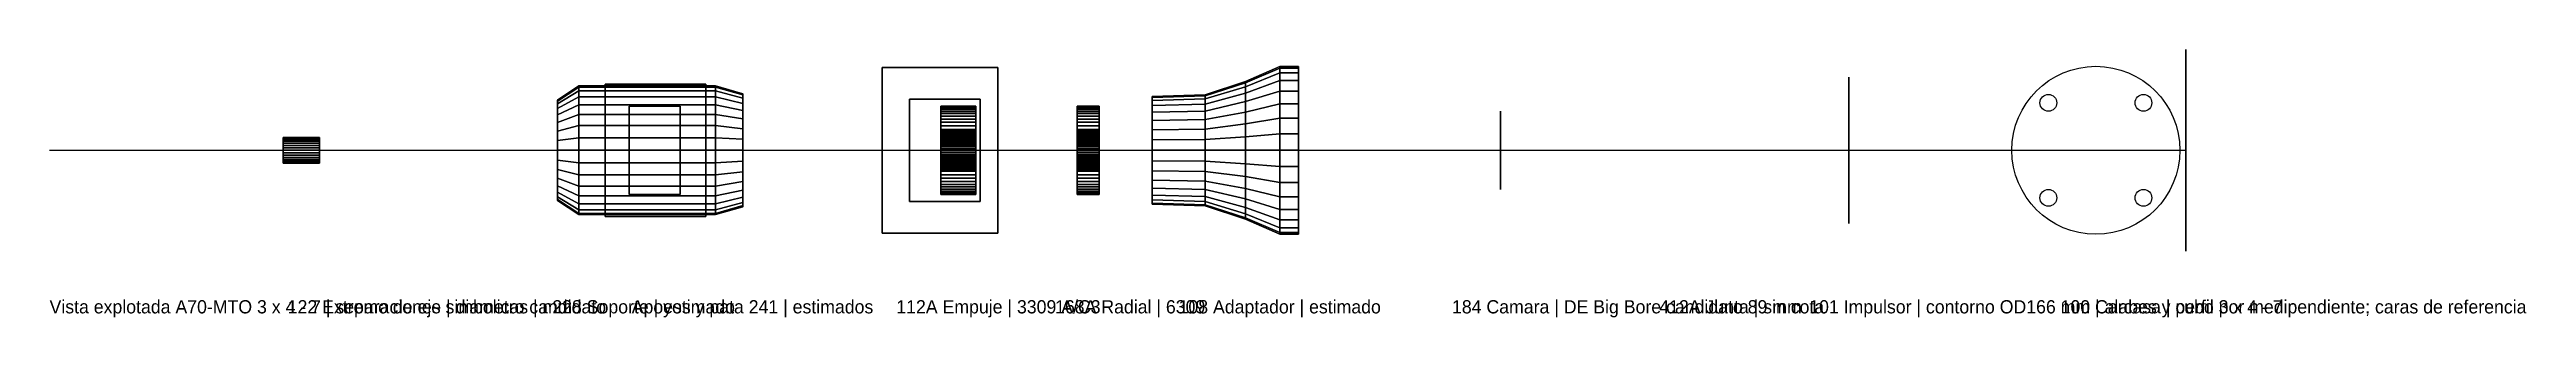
# Model space of a CAD drawing. Header units: millimetres. Extents: x -2320 to 488, y -190 to 114.
import ezdxf

# ---------------------------------------------------------------- set-up
doc = ezdxf.new("R2010")
doc.units = ezdxf.units.MM
for name, color, linetype in [('ADAPTADOR_EST', 4, 'CONTINUOUS'), ('BRIDAS_150_CAND', 3, 'Continuous'), ('CAMARA_184', 4, 'CONTINUOUS'), ('EJE_REF', 7, 'CONTINUOUS'), ('GUIA', 7, 'CONTINUOUS'), ('IMPULSOR_101', 2, 'CONTINUOUS'), ('PATAS_EST', 8, 'CONTINUOUS'), ('ROD_EMPUJE_112A', 2, 'CONTINUOUS'), ('ROD_RADIAL_168A', 2, 'CONTINUOUS'), ('SOPORTE_EST', 5, 'CONTINUOUS')]:
    doc.layers.add(name, color=color, linetype=linetype)

msp = doc.modelspace()

# ---------------------------------------------------------------- texts
at = {"layer": 'GUIA'}
for s, p in [('Vista explotada A70-MTO 3 x 4 - 7 | separaciones simbolicas | mm', (-2320, -185, -350)), ('122 Extremo de eje | diametro candidato', (-2050, -185)), ('228 Soporte | estimado', (-1750, -185)), ('Apoyos y pata 241 | estimados', (-1660, -185, -280)), ('112A Empuje | 3309 A/C3', (-1360, -185)), ('168A Radial | 6309', (-1180, -185, 75)), ('108 Adaptador | estimado', (-1040, -185)), ('184 Camara | DE Big Bore candidato 89 mm', (-730, -185)), ('412A Junta | sin cota', (-495, -185)), ('101 Impulsor | contorno OD166 mm | alabes y cubo por medir', (-325, -185)), ('100 Carcasa | perfil 3 x 4 - 7 pendiente; caras de referencia', (-40, -185))]:
    msp.add_text(s, height=15, dxfattribs=at).set_placement(p)

# ---------------------------------------------------------------- linework, layer by layer
at = {"layer": 'ADAPTADOR_EST'}
for points in [[(-964, 78, 210), (-964, 76.50125, 225.21705), (-925, 93.1746, 228.53358), (-925, 95, 210)], [(-964, 76.50125, 194.78295), (-964, 78, 210), (-925, 95, 210), (-925, 93.1746, 191.46642)], [(-964, 76.50125, 225.21705), (-964, 72.0626, 239.84931), (-925, 87.76856, 246.35493), (-925, 93.1746, 228.53358)], [(-964, 72.0626, 180.15069), (-964, 76.50125, 194.78295), (-925, 93.1746, 191.46642), (-925, 87.76856, 173.64507)], [(-964, 72.0626, 239.84931), (-964, 64.85463, 253.33448), (-925, 78.98961, 262.77917), (-925, 87.76856, 246.35493)], [(-964, 64.85463, 166.66552), (-964, 72.0626, 180.15069), (-925, 87.76856, 173.64507), (-925, 78.98961, 157.22083)], [(-925, 95, 210), (-925, 93.1746, 228.53358), (-904, 93.1746, 228.53358), (-904, 95, 210)], [(-925, 93.1746, 191.46642), (-925, 95, 210), (-904, 95, 210), (-904, 93.1746, 191.46642)], [(-925, 93.1746, 228.53358), (-925, 87.76856, 246.35493), (-904, 87.76856, 246.35493), (-904, 93.1746, 228.53358)], [(-925, 87.76856, 173.64507), (-925, 93.1746, 191.46642), (-904, 93.1746, 191.46642), (-904, 87.76856, 173.64507)], [(-925, 87.76856, 246.35493), (-925, 78.98961, 262.77917), (-904, 78.98961, 262.77917), (-904, 87.76856, 246.35493)], [(-925, 78.98961, 157.22083), (-925, 87.76856, 173.64507), (-904, 87.76856, 173.64507), (-904, 78.98961, 157.22083)], [(-904, 0, 210), (-904, 95, 210), (-904, 93.1746, 228.53358)], [(-904, 0, 210), (-904, 93.1746, 191.46642), (-904, 95, 210)], [(-904, 0, 210), (-904, 93.1746, 228.53358), (-904, 87.76856, 246.35493)], [(-904, 0, 210), (-904, 87.76856, 173.64507), (-904, 93.1746, 191.46642)], [(-904, 0, 210), (-904, 87.76856, 246.35493), (-904, 78.98961, 262.77917)], [(-904, 0, 210), (-904, 78.98961, 157.22083), (-904, 87.76856, 173.64507)], [(-1070, 61, 210), (-1070, 59.8279, 221.90051), (-1010, 61.78947, 222.29069), (-1010, 63, 210)], [(-1070, 59.8279, 198.09949), (-1070, 61, 210), (-1010, 63, 210), (-1010, 61.78947, 197.70931)], [(-1070, 59.8279, 221.90051), (-1070, 56.35665, 233.34369), (-1010, 58.20441, 234.10906), (-1010, 61.78947, 222.29069)], [(-1070, 56.35665, 186.65631), (-1070, 59.8279, 198.09949), (-1010, 61.78947, 197.70931), (-1010, 58.20441, 185.89094)], [(-1070, 0, 210), (-1070, 61, 210), (-1070, 59.8279, 221.90051)], [(-1070, 0, 210), (-1070, 59.8279, 198.09949), (-1070, 61, 210)], [(-1070, 0, 210), (-1070, 59.8279, 221.90051), (-1070, 56.35665, 233.34369)], [(-1070, 0, 210), (-1070, 56.35665, 186.65631), (-1070, 59.8279, 198.09949)], [(-1070, 56.35665, 233.34369), (-1070, 50.71965, 243.88978), (-1010, 52.38259, 245.00092), (-1010, 58.20441, 234.10906)], [(-1070, 50.71965, 176.11022), (-1070, 56.35665, 186.65631), (-1010, 58.20441, 185.89094), (-1010, 52.38259, 174.99908)], [(-1070, 0, 210), (-1070, 56.35665, 233.34369), (-1070, 50.71965, 243.88978)], [(-1070, 0, 210), (-1070, 50.71965, 176.11022), (-1070, 56.35665, 186.65631)], [(-1010, 63, 210), (-1010, 61.78947, 222.29069), (-964, 76.50125, 225.21705), (-964, 78, 210)], [(-1010, 61.78947, 197.70931), (-1010, 63, 210), (-964, 78, 210), (-964, 76.50125, 194.78295)], [(-1010, 61.78947, 222.29069), (-1010, 58.20441, 234.10906), (-964, 72.0626, 239.84931), (-964, 76.50125, 225.21705)], [(-1010, 58.20441, 185.89094), (-1010, 61.78947, 197.70931), (-964, 76.50125, 194.78295), (-964, 72.0626, 180.15069)], [(-1010, 58.20441, 234.10906), (-1010, 52.38259, 245.00092), (-964, 64.85463, 253.33448), (-964, 72.0626, 239.84931)], [(-1010, 52.38259, 174.99908), (-1010, 58.20441, 185.89094), (-964, 72.0626, 180.15069), (-964, 64.85463, 166.66552)], [(-1010, 52.38259, 245.00092), (-1010, 44.54773, 254.54773), (-964, 55.15433, 265.15433), (-964, 64.85463, 253.33448)], [(-1010, 44.54773, 165.45227), (-1010, 52.38259, 174.99908), (-964, 64.85463, 166.66552), (-964, 55.15433, 154.84567)], [(-964, 64.85463, 253.33448), (-964, 55.15433, 265.15433), (-925, 67.17514, 277.17514), (-925, 78.98961, 262.77917)], [(-964, 55.15433, 154.84567), (-964, 64.85463, 166.66552), (-925, 78.98961, 157.22083), (-925, 67.17514, 142.82486)], [(-964, 55.15433, 265.15433), (-964, 43.33448, 274.85463), (-925, 52.77917, 288.98961), (-925, 67.17514, 277.17514)], [(-964, 43.33448, 145.14537), (-964, 55.15433, 154.84567), (-925, 67.17514, 142.82486), (-925, 52.77917, 131.01039)], [(-925, 78.98961, 262.77917), (-925, 67.17514, 277.17514), (-904, 67.17514, 277.17514), (-904, 78.98961, 262.77917)], [(-925, 67.17514, 142.82486), (-925, 78.98961, 157.22083), (-904, 78.98961, 157.22083), (-904, 67.17514, 142.82486)], [(-925, 67.17514, 277.17514), (-925, 52.77917, 288.98961), (-904, 52.77917, 288.98961), (-904, 67.17514, 277.17514)], [(-925, 52.77917, 131.01039), (-925, 67.17514, 142.82486), (-904, 67.17514, 142.82486), (-904, 52.77917, 131.01039)], [(-904, 0, 210), (-904, 78.98961, 262.77917), (-904, 67.17514, 277.17514)], [(-904, 0, 210), (-904, 67.17514, 142.82486), (-904, 78.98961, 157.22083)], [(-904, 0, 210), (-904, 67.17514, 277.17514), (-904, 52.77917, 288.98961)], [(-904, 0, 210), (-904, 52.77917, 131.01039), (-904, 67.17514, 142.82486)], [(-1070, 50.71965, 243.88978), (-1070, 43.13351, 253.13351), (-1010, 44.54773, 254.54773), (-1010, 52.38259, 245.00092)], [(-1070, 43.13351, 166.86649), (-1070, 50.71965, 176.11022), (-1010, 52.38259, 174.99908), (-1010, 44.54773, 165.45227)], [(-1070, 0, 210), (-1070, 50.71965, 243.88978), (-1070, 43.13351, 253.13351)], [(-1070, 0, 210), (-1070, 43.13351, 166.86649), (-1070, 50.71965, 176.11022)], [(-1070, 43.13351, 253.13351), (-1070, 33.88978, 260.71965), (-1010, 35.00092, 262.38259), (-1010, 44.54773, 254.54773)], [(-1070, 33.88978, 159.28035), (-1070, 43.13351, 166.86649), (-1010, 44.54773, 165.45227), (-1010, 35.00092, 157.61741)], [(-1070, 0, 210), (-1070, 43.13351, 253.13351), (-1070, 33.88978, 260.71965)], [(-1070, 0, 210), (-1070, 33.88978, 159.28035), (-1070, 43.13351, 166.86649)], [(-1070, 33.88978, 260.71965), (-1070, 23.34369, 266.35665), (-1010, 24.10906, 268.20441), (-1010, 35.00092, 262.38259)], [(-1070, 23.34369, 153.64335), (-1070, 33.88978, 159.28035), (-1010, 35.00092, 157.61741), (-1010, 24.10906, 151.79559)], [(-1070, 0, 210), (-1070, 33.88978, 260.71965), (-1070, 23.34369, 266.35665)], [(-1070, 0, 210), (-1070, 23.34369, 153.64335), (-1070, 33.88978, 159.28035)], [(-1010, 44.54773, 254.54773), (-1010, 35.00092, 262.38259), (-964, 43.33448, 274.85463), (-964, 55.15433, 265.15433)], [(-1010, 35.00092, 157.61741), (-1010, 44.54773, 165.45227), (-964, 55.15433, 154.84567), (-964, 43.33448, 145.14537)], [(-1010, 35.00092, 262.38259), (-1010, 24.10906, 268.20441), (-964, 29.84931, 282.0626), (-964, 43.33448, 274.85463)], [(-1010, 24.10906, 151.79559), (-1010, 35.00092, 157.61741), (-964, 43.33448, 145.14537), (-964, 29.84931, 137.9374)], [(-1010, 24.10906, 268.20441), (-1010, 12.29069, 271.78947), (-964, 15.21705, 286.50125), (-964, 29.84931, 282.0626)], [(-1010, 12.29069, 148.21053), (-1010, 24.10906, 151.79559), (-964, 29.84931, 137.9374), (-964, 15.21705, 133.49875)], [(-964, 43.33448, 274.85463), (-964, 29.84931, 282.0626), (-925, 36.35493, 297.76856), (-925, 52.77917, 288.98961)], [(-964, 29.84931, 137.9374), (-964, 43.33448, 145.14537), (-925, 52.77917, 131.01039), (-925, 36.35493, 122.23144)], [(-964, 29.84931, 282.0626), (-964, 15.21705, 286.50125), (-925, 18.53358, 303.1746), (-925, 36.35493, 297.76856)], [(-964, 15.21705, 133.49875), (-964, 29.84931, 137.9374), (-925, 36.35493, 122.23144), (-925, 18.53358, 116.8254)], [(-925, 52.77917, 288.98961), (-925, 36.35493, 297.76856), (-904, 36.35493, 297.76856), (-904, 52.77917, 288.98961)], [(-925, 36.35493, 122.23144), (-925, 52.77917, 131.01039), (-904, 52.77917, 131.01039), (-904, 36.35493, 122.23144)], [(-925, 36.35493, 297.76856), (-925, 18.53358, 303.1746), (-904, 18.53358, 303.1746), (-904, 36.35493, 297.76856)], [(-925, 18.53358, 116.8254), (-925, 36.35493, 122.23144), (-904, 36.35493, 122.23144), (-904, 18.53358, 116.8254)], [(-904, 0, 210), (-904, 52.77917, 288.98961), (-904, 36.35493, 297.76856)], [(-904, 0, 210), (-904, 36.35493, 122.23144), (-904, 52.77917, 131.01039)], [(-904, 0, 210), (-904, 36.35493, 297.76856), (-904, 18.53358, 303.1746)], [(-904, 0, 210), (-904, 18.53358, 116.8254), (-904, 36.35493, 122.23144)], [(-1070, 23.34369, 266.35665), (-1070, 11.90051, 269.8279), (-1010, 12.29069, 271.78947), (-1010, 24.10906, 268.20441)], [(-1070, 11.90051, 150.1721), (-1070, 23.34369, 153.64335), (-1010, 24.10906, 151.79559), (-1010, 12.29069, 148.21053)], [(-1070, 0, 210), (-1070, 23.34369, 266.35665), (-1070, 11.90051, 269.8279)], [(-1070, 0, 210), (-1070, 11.90051, 150.1721), (-1070, 23.34369, 153.64335)], [(-1070, 11.90051, 269.8279), (-1070, 0, 271), (-1010, 0, 273), (-1010, 12.29069, 271.78947)], [(-1070, 0, 149), (-1070, 11.90051, 150.1721), (-1010, 12.29069, 148.21053), (-1010, 0, 147)], [(-1070, 0, 210), (-1070, 11.90051, 269.8279), (-1070, 0, 271)], [(-1070, 0, 210), (-1070, 0, 149), (-1070, 11.90051, 150.1721)], [(-1070, 0, 271), (-1070, -11.90051, 269.8279), (-1010, -12.29069, 271.78947), (-1010, 0, 273)], [(-1070, 0, 210), (-1070, 0, 271), (-1070, -11.90051, 269.8279)], [(-1070, 0, 210), (-1070, -11.90051, 269.8279), (-1070, -23.34369, 266.35665)], [(-1070, 0, 210), (-1070, -23.34369, 266.35665), (-1070, -33.88978, 260.71965)], [(-1070, 0, 210), (-1070, -33.88978, 260.71965), (-1070, -43.13351, 253.13351)], [(-1070, 0, 210), (-1070, -43.13351, 253.13351), (-1070, -50.71965, 243.88978)], [(-1070, 0, 210), (-1070, -50.71965, 243.88978), (-1070, -56.35665, 233.34369)], [(-1070, 0, 210), (-1070, -56.35665, 233.34369), (-1070, -59.8279, 221.90051)], [(-1070, 0, 210), (-1070, -59.8279, 221.90051), (-1070, -61, 210)], [(-1070, 0, 210), (-1070, -61, 210), (-1070, -59.8279, 198.09949)], [(-1070, 0, 210), (-1070, -59.8279, 198.09949), (-1070, -56.35665, 186.65631)], [(-1070, 0, 210), (-1070, -56.35665, 186.65631), (-1070, -50.71965, 176.11022)], [(-1070, 0, 210), (-1070, -50.71965, 176.11022), (-1070, -43.13351, 166.86649)], [(-1070, 0, 210), (-1070, -43.13351, 166.86649), (-1070, -33.88978, 159.28035)], [(-1070, 0, 210), (-1070, -33.88978, 159.28035), (-1070, -23.34369, 153.64335)], [(-1070, 0, 210), (-1070, -23.34369, 153.64335), (-1070, -11.90051, 150.1721)], [(-1070, -11.90051, 150.1721), (-1070, 0, 149), (-1010, 0, 147), (-1010, -12.29069, 148.21053)], [(-1070, 0, 210), (-1070, -11.90051, 150.1721), (-1070, 0, 149)], [(-1010, 12.29069, 271.78947), (-1010, 0, 273), (-964, 0, 288), (-964, 15.21705, 286.50125)], [(-1010, 0, 147), (-1010, 12.29069, 148.21053), (-964, 15.21705, 133.49875), (-964, 0, 132)], [(-1010, 0, 273), (-1010, -12.29069, 271.78947), (-964, -15.21705, 286.50125), (-964, 0, 288)], [(-1010, -12.29069, 148.21053), (-1010, 0, 147), (-964, 0, 132), (-964, -15.21705, 133.49875)], [(-964, 15.21705, 286.50125), (-964, 0, 288), (-925, 0, 305), (-925, 18.53358, 303.1746)], [(-964, 0, 132), (-964, 15.21705, 133.49875), (-925, 18.53358, 116.8254), (-925, 0, 115)], [(-964, 0, 288), (-964, -15.21705, 286.50125), (-925, -18.53358, 303.1746), (-925, 0, 305)], [(-964, -15.21705, 133.49875), (-964, 0, 132), (-925, 0, 115), (-925, -18.53358, 116.8254)], [(-925, 18.53358, 303.1746), (-925, 0, 305), (-904, 0, 305), (-904, 18.53358, 303.1746)], [(-925, 0, 115), (-925, 18.53358, 116.8254), (-904, 18.53358, 116.8254), (-904, 0, 115)], [(-925, 0, 305), (-925, -18.53358, 303.1746), (-904, -18.53358, 303.1746), (-904, 0, 305)], [(-925, -18.53358, 116.8254), (-925, 0, 115), (-904, 0, 115), (-904, -18.53358, 116.8254)], [(-904, 0, 210), (-904, 18.53358, 303.1746), (-904, 0, 305)], [(-904, 0, 210), (-904, 0, 115), (-904, 18.53358, 116.8254)], [(-904, 0, 210), (-904, 0, 305), (-904, -18.53358, 303.1746)], [(-904, 0, 210), (-904, -18.53358, 303.1746), (-904, -36.35493, 297.76856)], [(-904, 0, 210), (-904, -36.35493, 297.76856), (-904, -52.77917, 288.98961)], [(-904, 0, 210), (-904, -52.77917, 288.98961), (-904, -67.17514, 277.17514)], [(-904, 0, 210), (-904, -67.17514, 277.17514), (-904, -78.98961, 262.77917)], [(-904, 0, 210), (-904, -78.98961, 262.77917), (-904, -87.76856, 246.35493)], [(-904, 0, 210), (-904, -87.76856, 246.35493), (-904, -93.1746, 228.53358)], [(-904, 0, 210), (-904, -93.1746, 228.53358), (-904, -95, 210)], [(-904, 0, 210), (-904, -95, 210), (-904, -93.1746, 191.46642)], [(-904, 0, 210), (-904, -93.1746, 191.46642), (-904, -87.76856, 173.64507)], [(-904, 0, 210), (-904, -87.76856, 173.64507), (-904, -78.98961, 157.22083)], [(-904, 0, 210), (-904, -78.98961, 157.22083), (-904, -67.17514, 142.82486)], [(-904, 0, 210), (-904, -67.17514, 142.82486), (-904, -52.77917, 131.01039)], [(-904, 0, 210), (-904, -52.77917, 131.01039), (-904, -36.35493, 122.23144)], [(-904, 0, 210), (-904, -36.35493, 122.23144), (-904, -18.53358, 116.8254)], [(-904, 0, 210), (-904, -18.53358, 116.8254), (-904, 0, 115)], [(-1070, -11.90051, 269.8279), (-1070, -23.34369, 266.35665), (-1010, -24.10906, 268.20441), (-1010, -12.29069, 271.78947)], [(-1070, -23.34369, 153.64335), (-1070, -11.90051, 150.1721), (-1010, -12.29069, 148.21053), (-1010, -24.10906, 151.79559)], [(-1070, -23.34369, 266.35665), (-1070, -33.88978, 260.71965), (-1010, -35.00092, 262.38259), (-1010, -24.10906, 268.20441)], [(-1070, -33.88978, 159.28035), (-1070, -23.34369, 153.64335), (-1010, -24.10906, 151.79559), (-1010, -35.00092, 157.61741)], [(-1010, -12.29069, 271.78947), (-1010, -24.10906, 268.20441), (-964, -29.84931, 282.0626), (-964, -15.21705, 286.50125)], [(-1010, -24.10906, 151.79559), (-1010, -12.29069, 148.21053), (-964, -15.21705, 133.49875), (-964, -29.84931, 137.9374)], [(-1010, -24.10906, 268.20441), (-1010, -35.00092, 262.38259), (-964, -43.33448, 274.85463), (-964, -29.84931, 282.0626)], [(-1010, -35.00092, 157.61741), (-1010, -24.10906, 151.79559), (-964, -29.84931, 137.9374), (-964, -43.33448, 145.14537)], [(-964, -15.21705, 286.50125), (-964, -29.84931, 282.0626), (-925, -36.35493, 297.76856), (-925, -18.53358, 303.1746)], [(-964, -29.84931, 137.9374), (-964, -15.21705, 133.49875), (-925, -18.53358, 116.8254), (-925, -36.35493, 122.23144)], [(-925, -18.53358, 303.1746), (-925, -36.35493, 297.76856), (-904, -36.35493, 297.76856), (-904, -18.53358, 303.1746)], [(-925, -36.35493, 122.23144), (-925, -18.53358, 116.8254), (-904, -18.53358, 116.8254), (-904, -36.35493, 122.23144)], [(-1070, -33.88978, 260.71965), (-1070, -43.13351, 253.13351), (-1010, -44.54773, 254.54773), (-1010, -35.00092, 262.38259)], [(-1070, -43.13351, 166.86649), (-1070, -33.88978, 159.28035), (-1010, -35.00092, 157.61741), (-1010, -44.54773, 165.45227)], [(-1070, -43.13351, 253.13351), (-1070, -50.71965, 243.88978), (-1010, -52.38259, 245.00092), (-1010, -44.54773, 254.54773)], [(-1070, -50.71965, 176.11022), (-1070, -43.13351, 166.86649), (-1010, -44.54773, 165.45227), (-1010, -52.38259, 174.99908)], [(-1070, -50.71965, 243.88978), (-1070, -56.35665, 233.34369), (-1010, -58.20441, 234.10906), (-1010, -52.38259, 245.00092)], [(-1070, -56.35665, 186.65631), (-1070, -50.71965, 176.11022), (-1010, -52.38259, 174.99908), (-1010, -58.20441, 185.89094)], [(-1010, -35.00092, 262.38259), (-1010, -44.54773, 254.54773), (-964, -55.15433, 265.15433), (-964, -43.33448, 274.85463)], [(-1010, -44.54773, 165.45227), (-1010, -35.00092, 157.61741), (-964, -43.33448, 145.14537), (-964, -55.15433, 154.84567)], [(-1010, -44.54773, 254.54773), (-1010, -52.38259, 245.00092), (-964, -64.85463, 253.33448), (-964, -55.15433, 265.15433)], [(-1010, -52.38259, 174.99908), (-1010, -44.54773, 165.45227), (-964, -55.15433, 154.84567), (-964, -64.85463, 166.66552)], [(-1010, -52.38259, 245.00092), (-1010, -58.20441, 234.10906), (-964, -72.0626, 239.84931), (-964, -64.85463, 253.33448)], [(-1010, -58.20441, 185.89094), (-1010, -52.38259, 174.99908), (-964, -64.85463, 166.66552), (-964, -72.0626, 180.15069)], [(-964, -29.84931, 282.0626), (-964, -43.33448, 274.85463), (-925, -52.77917, 288.98961), (-925, -36.35493, 297.76856)], [(-964, -43.33448, 145.14537), (-964, -29.84931, 137.9374), (-925, -36.35493, 122.23144), (-925, -52.77917, 131.01039)], [(-964, -43.33448, 274.85463), (-964, -55.15433, 265.15433), (-925, -67.17514, 277.17514), (-925, -52.77917, 288.98961)], [(-964, -55.15433, 154.84567), (-964, -43.33448, 145.14537), (-925, -52.77917, 131.01039), (-925, -67.17514, 142.82486)], [(-964, -55.15433, 265.15433), (-964, -64.85463, 253.33448), (-925, -78.98961, 262.77917), (-925, -67.17514, 277.17514)], [(-964, -64.85463, 166.66552), (-964, -55.15433, 154.84567), (-925, -67.17514, 142.82486), (-925, -78.98961, 157.22083)], [(-925, -36.35493, 297.76856), (-925, -52.77917, 288.98961), (-904, -52.77917, 288.98961), (-904, -36.35493, 297.76856)], [(-925, -52.77917, 131.01039), (-925, -36.35493, 122.23144), (-904, -36.35493, 122.23144), (-904, -52.77917, 131.01039)], [(-925, -52.77917, 288.98961), (-925, -67.17514, 277.17514), (-904, -67.17514, 277.17514), (-904, -52.77917, 288.98961)], [(-925, -67.17514, 142.82486), (-925, -52.77917, 131.01039), (-904, -52.77917, 131.01039), (-904, -67.17514, 142.82486)], [(-1070, -56.35665, 233.34369), (-1070, -59.8279, 221.90051), (-1010, -61.78947, 222.29069), (-1010, -58.20441, 234.10906)], [(-1070, -59.8279, 198.09949), (-1070, -56.35665, 186.65631), (-1010, -58.20441, 185.89094), (-1010, -61.78947, 197.70931)], [(-1070, -59.8279, 221.90051), (-1070, -61, 210), (-1010, -63, 210), (-1010, -61.78947, 222.29069)], [(-1070, -61, 210), (-1070, -59.8279, 198.09949), (-1010, -61.78947, 197.70931), (-1010, -63, 210)], [(-1010, -58.20441, 234.10906), (-1010, -61.78947, 222.29069), (-964, -76.50125, 225.21705), (-964, -72.0626, 239.84931)], [(-1010, -61.78947, 197.70931), (-1010, -58.20441, 185.89094), (-964, -72.0626, 180.15069), (-964, -76.50125, 194.78295)], [(-1010, -61.78947, 222.29069), (-1010, -63, 210), (-964, -78, 210), (-964, -76.50125, 225.21705)], [(-1010, -63, 210), (-1010, -61.78947, 197.70931), (-964, -76.50125, 194.78295), (-964, -78, 210)], [(-964, -64.85463, 253.33448), (-964, -72.0626, 239.84931), (-925, -87.76856, 246.35493), (-925, -78.98961, 262.77917)], [(-964, -72.0626, 180.15069), (-964, -64.85463, 166.66552), (-925, -78.98961, 157.22083), (-925, -87.76856, 173.64507)], [(-964, -72.0626, 239.84931), (-964, -76.50125, 225.21705), (-925, -93.1746, 228.53358), (-925, -87.76856, 246.35493)], [(-964, -76.50125, 194.78295), (-964, -72.0626, 180.15069), (-925, -87.76856, 173.64507), (-925, -93.1746, 191.46642)], [(-964, -76.50125, 225.21705), (-964, -78, 210), (-925, -95, 210), (-925, -93.1746, 228.53358)], [(-964, -78, 210), (-964, -76.50125, 194.78295), (-925, -93.1746, 191.46642), (-925, -95, 210)], [(-925, -67.17514, 277.17514), (-925, -78.98961, 262.77917), (-904, -78.98961, 262.77917), (-904, -67.17514, 277.17514)], [(-925, -78.98961, 157.22083), (-925, -67.17514, 142.82486), (-904, -67.17514, 142.82486), (-904, -78.98961, 157.22083)], [(-925, -78.98961, 262.77917), (-925, -87.76856, 246.35493), (-904, -87.76856, 246.35493), (-904, -78.98961, 262.77917)], [(-925, -87.76856, 173.64507), (-925, -78.98961, 157.22083), (-904, -78.98961, 157.22083), (-904, -87.76856, 173.64507)], [(-925, -87.76856, 246.35493), (-925, -93.1746, 228.53358), (-904, -93.1746, 228.53358), (-904, -87.76856, 246.35493)], [(-925, -93.1746, 191.46642), (-925, -87.76856, 173.64507), (-904, -87.76856, 173.64507), (-904, -93.1746, 191.46642)], [(-925, -93.1746, 228.53358), (-925, -95, 210), (-904, -95, 210), (-904, -93.1746, 228.53358)], [(-925, -95, 210), (-925, -93.1746, 191.46642), (-904, -93.1746, 191.46642), (-904, -95, 210)]]:
    msp.add_3dface(points, dxfattribs=at)
at = {"layer": 'BRIDAS_150_CAND', "extrusion": (1, 0, 0)}
for centre, radius in [((0, 210, 102), 114.3), ((87.99953, 246.4506, 102), 9.525), ((87.99953, 173.5494, 102), 9.525), ((36.4506, 297.99953, 102), 9.525), ((36.4506, 122.00047, 102), 9.525), ((-36.4506, 297.99953, 102), 9.525), ((-36.4506, 122.00047, 102), 9.525), ((-87.99953, 246.4506, 102), 9.525), ((-87.99953, 173.5494, 102), 9.525)]:
    msp.add_circle(centre, radius, dxfattribs=at)
at = {"layer": 'BRIDAS_150_CAND'}
for centre, radius in [((0, 0, 490), 95.25), ((-53.88154, 53.88154, 490), 9.525), ((53.88154, 53.88154, 490), 9.525), ((-53.88154, -53.88154, 490), 9.525), ((53.88154, -53.88154, 490), 9.525)]:
    msp.add_circle(centre, radius, dxfattribs=at)
at = {"layer": 'CAMARA_184', "extrusion": (1, 0, 0)}
msp.add_circle((0, 210, -675), 44.5, dxfattribs=at)
at = {"layer": 'EJE_REF'}
for points in [[(-2055, 14.5, 210), (-2055, 14.22139, 212.82881), (-2014, 14.22139, 212.82881), (-2014, 14.5, 210)], [(-2055, 0, 210), (-2055, 14.5, 210), (-2055, 14.22139, 212.82881)], [(-2055, 14.22139, 207.17119), (-2055, 14.5, 210), (-2014, 14.5, 210), (-2014, 14.22139, 207.17119)], [(-2055, 0, 210), (-2055, 14.22139, 207.17119), (-2055, 14.5, 210)], [(-2055, 14.22139, 212.82881), (-2055, 13.39625, 215.54891), (-2014, 13.39625, 215.54891), (-2014, 14.22139, 212.82881)], [(-2055, 0, 210), (-2055, 14.22139, 212.82881), (-2055, 13.39625, 215.54891)], [(-2055, 13.39625, 204.45109), (-2055, 14.22139, 207.17119), (-2014, 14.22139, 207.17119), (-2014, 13.39625, 204.45109)], [(-2055, 0, 210), (-2055, 13.39625, 204.45109), (-2055, 14.22139, 207.17119)], [(-2055, 13.39625, 215.54891), (-2055, 12.05631, 218.05577), (-2014, 12.05631, 218.05577), (-2014, 13.39625, 215.54891)], [(-2055, 0, 210), (-2055, 13.39625, 215.54891), (-2055, 12.05631, 218.05577)], [(-2055, 12.05631, 201.94423), (-2055, 13.39625, 204.45109), (-2014, 13.39625, 204.45109), (-2014, 12.05631, 201.94423)], [(-2055, 0, 210), (-2055, 12.05631, 201.94423), (-2055, 13.39625, 204.45109)], [(-2055, 12.05631, 218.05577), (-2055, 10.25305, 220.25305), (-2014, 10.25305, 220.25305), (-2014, 12.05631, 218.05577)], [(-2055, 0, 210), (-2055, 12.05631, 218.05577), (-2055, 10.25305, 220.25305)], [(-2055, 10.25305, 199.74695), (-2055, 12.05631, 201.94423), (-2014, 12.05631, 201.94423), (-2014, 10.25305, 199.74695)], [(-2055, 0, 210), (-2055, 10.25305, 199.74695), (-2055, 12.05631, 201.94423)], [(-2055, 10.25305, 220.25305), (-2055, 8.05577, 222.05631), (-2014, 8.05577, 222.05631), (-2014, 10.25305, 220.25305)], [(-2055, 0, 210), (-2055, 10.25305, 220.25305), (-2055, 8.05577, 222.05631)], [(-2055, 8.05577, 197.94369), (-2055, 10.25305, 199.74695), (-2014, 10.25305, 199.74695), (-2014, 8.05577, 197.94369)], [(-2055, 0, 210), (-2055, 8.05577, 197.94369), (-2055, 10.25305, 199.74695)], [(-2055, 8.05577, 222.05631), (-2055, 5.54891, 223.39625), (-2014, 5.54891, 223.39625), (-2014, 8.05577, 222.05631)], [(-2055, 0, 210), (-2055, 8.05577, 222.05631), (-2055, 5.54891, 223.39625)], [(-2055, 5.54891, 196.60375), (-2055, 8.05577, 197.94369), (-2014, 8.05577, 197.94369), (-2014, 5.54891, 196.60375)], [(-2055, 0, 210), (-2055, 5.54891, 196.60375), (-2055, 8.05577, 197.94369)], [(-2055, 5.54891, 223.39625), (-2055, 2.82881, 224.22139), (-2014, 2.82881, 224.22139), (-2014, 5.54891, 223.39625)], [(-2055, 0, 210), (-2055, 5.54891, 223.39625), (-2055, 2.82881, 224.22139)], [(-2055, 2.82881, 195.77861), (-2055, 5.54891, 196.60375), (-2014, 5.54891, 196.60375), (-2014, 2.82881, 195.77861)], [(-2055, 0, 210), (-2055, 2.82881, 195.77861), (-2055, 5.54891, 196.60375)], [(-2055, 2.82881, 224.22139), (-2055, 0, 224.5), (-2014, 0, 224.5), (-2014, 2.82881, 224.22139)], [(-2055, 0, 210), (-2055, 2.82881, 224.22139), (-2055, 0, 224.5)], [(-2055, 0, 195.5), (-2055, 2.82881, 195.77861), (-2014, 2.82881, 195.77861), (-2014, 0, 195.5)], [(-2055, 0, 210), (-2055, 0, 195.5), (-2055, 2.82881, 195.77861)], [(-2055, 0, 224.5), (-2055, -2.82881, 224.22139), (-2014, -2.82881, 224.22139), (-2014, 0, 224.5)], [(-2055, 0, 210), (-2055, 0, 224.5), (-2055, -2.82881, 224.22139)], [(-2055, 0, 210), (-2055, -2.82881, 224.22139), (-2055, -5.54891, 223.39625)], [(-2055, 0, 210), (-2055, -5.54891, 223.39625), (-2055, -8.05577, 222.05631)], [(-2055, 0, 210), (-2055, -8.05577, 222.05631), (-2055, -10.25305, 220.25305)], [(-2055, 0, 210), (-2055, -10.25305, 220.25305), (-2055, -12.05631, 218.05577)], [(-2055, 0, 210), (-2055, -12.05631, 218.05577), (-2055, -13.39625, 215.54891)], [(-2055, 0, 210), (-2055, -13.39625, 215.54891), (-2055, -14.22139, 212.82881)], [(-2055, 0, 210), (-2055, -14.22139, 212.82881), (-2055, -14.5, 210)], [(-2055, 0, 210), (-2055, -14.5, 210), (-2055, -14.22139, 207.17119)], [(-2055, 0, 210), (-2055, -14.22139, 207.17119), (-2055, -13.39625, 204.45109)], [(-2055, 0, 210), (-2055, -13.39625, 204.45109), (-2055, -12.05631, 201.94423)], [(-2055, 0, 210), (-2055, -12.05631, 201.94423), (-2055, -10.25305, 199.74695)], [(-2055, 0, 210), (-2055, -10.25305, 199.74695), (-2055, -8.05577, 197.94369)], [(-2055, 0, 210), (-2055, -8.05577, 197.94369), (-2055, -5.54891, 196.60375)], [(-2055, 0, 210), (-2055, -5.54891, 196.60375), (-2055, -2.82881, 195.77861)], [(-2055, -2.82881, 195.77861), (-2055, 0, 195.5), (-2014, 0, 195.5), (-2014, -2.82881, 195.77861)], [(-2055, 0, 210), (-2055, -2.82881, 195.77861), (-2055, 0, 195.5)], [(-2014, 0, 210), (-2014, 14.5, 210), (-2014, 14.22139, 212.82881)], [(-2014, 0, 210), (-2014, 14.22139, 207.17119), (-2014, 14.5, 210)], [(-2014, 0, 210), (-2014, 14.22139, 212.82881), (-2014, 13.39625, 215.54891)], [(-2014, 0, 210), (-2014, 13.39625, 204.45109), (-2014, 14.22139, 207.17119)], [(-2014, 0, 210), (-2014, 13.39625, 215.54891), (-2014, 12.05631, 218.05577)], [(-2014, 0, 210), (-2014, 12.05631, 201.94423), (-2014, 13.39625, 204.45109)], [(-2014, 0, 210), (-2014, 12.05631, 218.05577), (-2014, 10.25305, 220.25305)], [(-2014, 0, 210), (-2014, 10.25305, 199.74695), (-2014, 12.05631, 201.94423)], [(-2014, 0, 210), (-2014, 10.25305, 220.25305), (-2014, 8.05577, 222.05631)], [(-2014, 0, 210), (-2014, 8.05577, 197.94369), (-2014, 10.25305, 199.74695)], [(-2014, 0, 210), (-2014, 8.05577, 222.05631), (-2014, 5.54891, 223.39625)], [(-2014, 0, 210), (-2014, 5.54891, 196.60375), (-2014, 8.05577, 197.94369)], [(-2014, 0, 210), (-2014, 5.54891, 223.39625), (-2014, 2.82881, 224.22139)], [(-2014, 0, 210), (-2014, 2.82881, 195.77861), (-2014, 5.54891, 196.60375)], [(-2014, 0, 210), (-2014, 2.82881, 224.22139), (-2014, 0, 224.5)], [(-2014, 0, 210), (-2014, 0, 195.5), (-2014, 2.82881, 195.77861)], [(-2014, 0, 210), (-2014, 0, 224.5), (-2014, -2.82881, 224.22139)], [(-2014, 0, 210), (-2014, -2.82881, 224.22139), (-2014, -5.54891, 223.39625)], [(-2014, 0, 210), (-2014, -5.54891, 223.39625), (-2014, -8.05577, 222.05631)], [(-2014, 0, 210), (-2014, -8.05577, 222.05631), (-2014, -10.25305, 220.25305)], [(-2014, 0, 210), (-2014, -10.25305, 220.25305), (-2014, -12.05631, 218.05577)], [(-2014, 0, 210), (-2014, -12.05631, 218.05577), (-2014, -13.39625, 215.54891)], [(-2014, 0, 210), (-2014, -13.39625, 215.54891), (-2014, -14.22139, 212.82881)], [(-2014, 0, 210), (-2014, -14.22139, 212.82881), (-2014, -14.5, 210)], [(-2014, 0, 210), (-2014, -14.5, 210), (-2014, -14.22139, 207.17119)], [(-2014, 0, 210), (-2014, -14.22139, 207.17119), (-2014, -13.39625, 204.45109)], [(-2014, 0, 210), (-2014, -13.39625, 204.45109), (-2014, -12.05631, 201.94423)], [(-2014, 0, 210), (-2014, -12.05631, 201.94423), (-2014, -10.25305, 199.74695)], [(-2014, 0, 210), (-2014, -10.25305, 199.74695), (-2014, -8.05577, 197.94369)], [(-2014, 0, 210), (-2014, -8.05577, 197.94369), (-2014, -5.54891, 196.60375)], [(-2014, 0, 210), (-2014, -5.54891, 196.60375), (-2014, -2.82881, 195.77861)], [(-2014, 0, 210), (-2014, -2.82881, 195.77861), (-2014, 0, 195.5)], [(-2055, -2.82881, 224.22139), (-2055, -5.54891, 223.39625), (-2014, -5.54891, 223.39625), (-2014, -2.82881, 224.22139)], [(-2055, -5.54891, 196.60375), (-2055, -2.82881, 195.77861), (-2014, -2.82881, 195.77861), (-2014, -5.54891, 196.60375)], [(-2055, -5.54891, 223.39625), (-2055, -8.05577, 222.05631), (-2014, -8.05577, 222.05631), (-2014, -5.54891, 223.39625)], [(-2055, -8.05577, 197.94369), (-2055, -5.54891, 196.60375), (-2014, -5.54891, 196.60375), (-2014, -8.05577, 197.94369)], [(-2055, -8.05577, 222.05631), (-2055, -10.25305, 220.25305), (-2014, -10.25305, 220.25305), (-2014, -8.05577, 222.05631)], [(-2055, -10.25305, 199.74695), (-2055, -8.05577, 197.94369), (-2014, -8.05577, 197.94369), (-2014, -10.25305, 199.74695)], [(-2055, -10.25305, 220.25305), (-2055, -12.05631, 218.05577), (-2014, -12.05631, 218.05577), (-2014, -10.25305, 220.25305)], [(-2055, -12.05631, 201.94423), (-2055, -10.25305, 199.74695), (-2014, -10.25305, 199.74695), (-2014, -12.05631, 201.94423)], [(-2055, -12.05631, 218.05577), (-2055, -13.39625, 215.54891), (-2014, -13.39625, 215.54891), (-2014, -12.05631, 218.05577)], [(-2055, -13.39625, 204.45109), (-2055, -12.05631, 201.94423), (-2014, -12.05631, 201.94423), (-2014, -13.39625, 204.45109)], [(-2055, -13.39625, 215.54891), (-2055, -14.22139, 212.82881), (-2014, -14.22139, 212.82881), (-2014, -13.39625, 215.54891)], [(-2055, -14.22139, 207.17119), (-2055, -13.39625, 204.45109), (-2014, -13.39625, 204.45109), (-2014, -14.22139, 207.17119)], [(-2055, -14.22139, 212.82881), (-2055, -14.5, 210), (-2014, -14.5, 210), (-2014, -14.22139, 212.82881)], [(-2055, -14.5, 210), (-2055, -14.22139, 207.17119), (-2014, -14.22139, 207.17119), (-2014, -14.5, 210)]]:
    msp.add_3dface(points, dxfattribs=at)
at = {"layer": 'GUIA'}
msp.add_line((-2320, 0, 210), (102, 0, 210), dxfattribs=at)
at = {"layer": 'IMPULSOR_101', "extrusion": (1, 0, 0)}
msp.add_circle((0, 210, -280), 83, dxfattribs=at)
at = {"layer": 'PATAS_EST'}
for points in [[(-1376, -94, -280), (-1376, 94, -280), (-1245, 94, -280), (-1245, -94, -280)], [(-1376, -94, -254), (-1245, -94, -254), (-1245, 94, -254), (-1376, 94, -254)], [(-1245, 94, -280), (-1376, 94, -280), (-1376, 94, -254), (-1245, 94, -254)], [(-1376, 94, -280), (-1376, -94, -280), (-1376, -94, -254), (-1376, 94, -254)], [(-1245, -94, -280), (-1245, 94, -280), (-1245, 94, -254), (-1245, -94, -254)], [(-1690, -75, -280), (-1690, 75, -280), (-1576, 75, -280), (-1576, -75, -280)], [(-1690, -75, -257), (-1576, -75, -257), (-1576, 75, -257), (-1690, 75, -257)], [(-1576, 75, -280), (-1690, 75, -280), (-1690, 75, -257), (-1576, 75, -257)], [(-1690, 75, -280), (-1690, -75, -280), (-1690, -75, -257), (-1690, 75, -257)], [(-1576, -75, -280), (-1576, 75, -280), (-1576, 75, -257), (-1576, -75, -257)], [(-1345, -58, -254), (-1345, 58, -254), (-1265, 58, -254), (-1265, -58, -254)], [(-1345, -58, -169), (-1265, -58, -169), (-1265, 58, -169), (-1345, 58, -169)], [(-1265, 58, -254), (-1345, 58, -254), (-1345, 58, -169), (-1265, 58, -169)], [(-1345, 58, -254), (-1345, -58, -254), (-1345, -58, -169), (-1345, 58, -169)], [(-1265, -58, -254), (-1265, 58, -254), (-1265, 58, -169), (-1265, -58, -169)], [(-1663, -50, -257), (-1663, 50, -257), (-1605, 50, -257), (-1605, -50, -257)], [(-1663, -50, -128), (-1605, -50, -128), (-1605, 50, -128), (-1663, 50, -128)], [(-1605, 50, -257), (-1663, 50, -257), (-1663, 50, -128), (-1605, 50, -128)], [(-1663, 50, -257), (-1663, -50, -257), (-1663, -50, -128), (-1663, 50, -128)], [(-1605, -50, -257), (-1605, 50, -257), (-1605, 50, -128), (-1605, -50, -128)], [(-1663, -50, -257), (-1605, -50, -257), (-1605, -50, -128), (-1663, -50, -128)], [(-1690, -75, -280), (-1576, -75, -280), (-1576, -75, -257), (-1690, -75, -257)], [(-1345, -58, -254), (-1265, -58, -254), (-1265, -58, -169), (-1345, -58, -169)], [(-1376, -94, -280), (-1245, -94, -280), (-1245, -94, -254), (-1376, -94, -254)]]:
    msp.add_3dface(points, dxfattribs=at)
at = {"layer": 'ROD_EMPUJE_112A'}
for points in [[(-1270, 50, 410), (-1270, 49.75924, 405.09914), (-1309.7, 49.75924, 405.09914), (-1309.7, 50, 410)], [(-1309.7, 50, 410), (-1309.7, 49.75924, 405.09914), (-1309.7, 22.39166, 407.79461), (-1309.7, 22.5, 410)], [(-1270, 49.75924, 414.90086), (-1270, 50, 410), (-1309.7, 50, 410), (-1309.7, 49.75924, 414.90086)], [(-1309.7, 49.75924, 414.90086), (-1309.7, 50, 410), (-1309.7, 22.5, 410), (-1309.7, 22.39166, 412.20539)], [(-1270, 49.75924, 405.09914), (-1270, 49.03926, 400.24548), (-1309.7, 49.03926, 400.24548), (-1309.7, 49.75924, 405.09914)], [(-1309.7, 49.75924, 405.09914), (-1309.7, 49.03926, 400.24548), (-1309.7, 22.06767, 405.61047), (-1309.7, 22.39166, 407.79461)], [(-1270, 49.03926, 419.75452), (-1270, 49.75924, 414.90086), (-1309.7, 49.75924, 414.90086), (-1309.7, 49.03926, 419.75452)], [(-1309.7, 49.03926, 419.75452), (-1309.7, 49.75924, 414.90086), (-1309.7, 22.39166, 412.20539), (-1309.7, 22.06767, 414.38953)], [(-1270, 49.03926, 400.24548), (-1270, 47.84702, 395.48577), (-1309.7, 47.84702, 395.48577), (-1309.7, 49.03926, 400.24548)], [(-1309.7, 49.03926, 400.24548), (-1309.7, 47.84702, 395.48577), (-1309.7, 21.53116, 403.46859), (-1309.7, 22.06767, 405.61047)], [(-1270, 47.84702, 424.51423), (-1270, 49.03926, 419.75452), (-1309.7, 49.03926, 419.75452), (-1309.7, 47.84702, 424.51423)], [(-1309.7, 47.84702, 424.51423), (-1309.7, 49.03926, 419.75452), (-1309.7, 22.06767, 414.38953), (-1309.7, 21.53116, 416.53141)], [(-1270, 47.84702, 395.48577), (-1270, 46.19398, 390.86583), (-1309.7, 46.19398, 390.86583), (-1309.7, 47.84702, 395.48577)], [(-1309.7, 47.84702, 395.48577), (-1309.7, 46.19398, 390.86583), (-1309.7, 20.78729, 401.38962), (-1309.7, 21.53116, 403.46859)], [(-1270, 46.19398, 429.13417), (-1270, 47.84702, 424.51423), (-1309.7, 47.84702, 424.51423), (-1309.7, 46.19398, 429.13417)], [(-1309.7, 46.19398, 429.13417), (-1309.7, 47.84702, 424.51423), (-1309.7, 21.53116, 416.53141), (-1309.7, 20.78729, 418.61038)], [(-1270, 46.19398, 390.86583), (-1270, 44.09606, 386.43016), (-1309.7, 44.09606, 386.43016), (-1309.7, 46.19398, 390.86583)], [(-1309.7, 46.19398, 390.86583), (-1309.7, 44.09606, 386.43016), (-1309.7, 19.84323, 399.39357), (-1309.7, 20.78729, 401.38962)], [(-1270, 44.09606, 433.56984), (-1270, 46.19398, 429.13417), (-1309.7, 46.19398, 429.13417), (-1309.7, 44.09606, 433.56984)], [(-1309.7, 44.09606, 433.56984), (-1309.7, 46.19398, 429.13417), (-1309.7, 20.78729, 418.61038), (-1309.7, 19.84323, 420.60643)], [(-1270, 44.09606, 386.43016), (-1270, 41.57348, 382.22149), (-1309.7, 41.57348, 382.22149), (-1309.7, 44.09606, 386.43016)], [(-1309.7, 44.09606, 386.43016), (-1309.7, 41.57348, 382.22149), (-1309.7, 18.70807, 397.49967), (-1309.7, 19.84323, 399.39357)], [(-1270, 41.57348, 437.77851), (-1270, 44.09606, 433.56984), (-1309.7, 44.09606, 433.56984), (-1309.7, 41.57348, 437.77851)], [(-1309.7, 41.57348, 437.77851), (-1309.7, 44.09606, 433.56984), (-1309.7, 19.84323, 420.60643), (-1309.7, 18.70807, 422.50033)], [(-1270, 41.57348, 382.22149), (-1270, 38.65052, 378.28034), (-1309.7, 38.65052, 378.28034), (-1309.7, 41.57348, 382.22149)], [(-1309.7, 41.57348, 382.22149), (-1309.7, 38.65052, 378.28034), (-1309.7, 17.39274, 395.72615), (-1309.7, 18.70807, 397.49967)], [(-1270, 38.65052, 441.71966), (-1270, 41.57348, 437.77851), (-1309.7, 41.57348, 437.77851), (-1309.7, 38.65052, 441.71966)], [(-1309.7, 38.65052, 441.71966), (-1309.7, 41.57348, 437.77851), (-1309.7, 18.70807, 422.50033), (-1309.7, 17.39274, 424.27385)], [(-1270, 38.65052, 378.28034), (-1270, 35.35534, 374.64466), (-1309.7, 35.35534, 374.64466), (-1309.7, 38.65052, 378.28034)], [(-1309.7, 38.65052, 378.28034), (-1309.7, 35.35534, 374.64466), (-1309.7, 15.9099, 394.0901), (-1309.7, 17.39274, 395.72615)], [(-1270, 35.35534, 445.35534), (-1270, 38.65052, 441.71966), (-1309.7, 38.65052, 441.71966), (-1309.7, 35.35534, 445.35534)], [(-1309.7, 35.35534, 445.35534), (-1309.7, 38.65052, 441.71966), (-1309.7, 17.39274, 424.27385), (-1309.7, 15.9099, 425.9099)], [(-1270, 35.35534, 374.64466), (-1270, 31.71966, 371.34948), (-1309.7, 31.71966, 371.34948), (-1309.7, 35.35534, 374.64466)], [(-1309.7, 35.35534, 374.64466), (-1309.7, 31.71966, 371.34948), (-1309.7, 14.27385, 392.60726), (-1309.7, 15.9099, 394.0901)], [(-1270, 31.71966, 448.65052), (-1270, 35.35534, 445.35534), (-1309.7, 35.35534, 445.35534), (-1309.7, 31.71966, 448.65052)], [(-1309.7, 31.71966, 448.65052), (-1309.7, 35.35534, 445.35534), (-1309.7, 15.9099, 425.9099), (-1309.7, 14.27385, 427.39274)], [(-1270, 31.71966, 371.34948), (-1270, 27.77851, 368.42652), (-1309.7, 27.77851, 368.42652), (-1309.7, 31.71966, 371.34948)], [(-1309.7, 31.71966, 371.34948), (-1309.7, 27.77851, 368.42652), (-1309.7, 12.50033, 391.29193), (-1309.7, 14.27385, 392.60726)], [(-1270, 27.77851, 451.57348), (-1270, 31.71966, 448.65052), (-1309.7, 31.71966, 448.65052), (-1309.7, 27.77851, 451.57348)], [(-1309.7, 27.77851, 451.57348), (-1309.7, 31.71966, 448.65052), (-1309.7, 14.27385, 427.39274), (-1309.7, 12.50033, 428.70807)], [(-1270, 49.75924, 405.09914), (-1270, 50, 410), (-1270, 22.5, 410), (-1270, 22.39166, 407.79461)], [(-1270, 50, 410), (-1270, 49.75924, 414.90086), (-1270, 22.39166, 412.20539), (-1270, 22.5, 410)], [(-1270, 49.03926, 400.24548), (-1270, 49.75924, 405.09914), (-1270, 22.39166, 407.79461), (-1270, 22.06767, 405.61047)], [(-1270, 49.75924, 414.90086), (-1270, 49.03926, 419.75452), (-1270, 22.06767, 414.38953), (-1270, 22.39166, 412.20539)], [(-1270, 47.84702, 395.48577), (-1270, 49.03926, 400.24548), (-1270, 22.06767, 405.61047), (-1270, 21.53116, 403.46859)], [(-1270, 49.03926, 419.75452), (-1270, 47.84702, 424.51423), (-1270, 21.53116, 416.53141), (-1270, 22.06767, 414.38953)], [(-1270, 46.19398, 390.86583), (-1270, 47.84702, 395.48577), (-1270, 21.53116, 403.46859), (-1270, 20.78729, 401.38962)], [(-1270, 47.84702, 424.51423), (-1270, 46.19398, 429.13417), (-1270, 20.78729, 418.61038), (-1270, 21.53116, 416.53141)], [(-1270, 44.09606, 386.43016), (-1270, 46.19398, 390.86583), (-1270, 20.78729, 401.38962), (-1270, 19.84323, 399.39357)], [(-1270, 46.19398, 429.13417), (-1270, 44.09606, 433.56984), (-1270, 19.84323, 420.60643), (-1270, 20.78729, 418.61038)], [(-1270, 41.57348, 382.22149), (-1270, 44.09606, 386.43016), (-1270, 19.84323, 399.39357), (-1270, 18.70807, 397.49967)], [(-1270, 44.09606, 433.56984), (-1270, 41.57348, 437.77851), (-1270, 18.70807, 422.50033), (-1270, 19.84323, 420.60643)], [(-1270, 38.65052, 378.28034), (-1270, 41.57348, 382.22149), (-1270, 18.70807, 397.49967), (-1270, 17.39274, 395.72615)], [(-1270, 41.57348, 437.77851), (-1270, 38.65052, 441.71966), (-1270, 17.39274, 424.27385), (-1270, 18.70807, 422.50033)], [(-1270, 35.35534, 374.64466), (-1270, 38.65052, 378.28034), (-1270, 17.39274, 395.72615), (-1270, 15.9099, 394.0901)], [(-1270, 38.65052, 441.71966), (-1270, 35.35534, 445.35534), (-1270, 15.9099, 425.9099), (-1270, 17.39274, 424.27385)], [(-1270, 31.71966, 371.34948), (-1270, 35.35534, 374.64466), (-1270, 15.9099, 394.0901), (-1270, 14.27385, 392.60726)], [(-1270, 35.35534, 445.35534), (-1270, 31.71966, 448.65052), (-1270, 14.27385, 427.39274), (-1270, 15.9099, 425.9099)], [(-1270, 27.77851, 368.42652), (-1270, 31.71966, 371.34948), (-1270, 14.27385, 392.60726), (-1270, 12.50033, 391.29193)], [(-1270, 31.71966, 448.65052), (-1270, 27.77851, 451.57348), (-1270, 12.50033, 428.70807), (-1270, 14.27385, 427.39274)], [(-1270, 27.77851, 368.42652), (-1270, 23.56984, 365.90394), (-1309.7, 23.56984, 365.90394), (-1309.7, 27.77851, 368.42652)], [(-1309.7, 27.77851, 368.42652), (-1309.7, 23.56984, 365.90394), (-1309.7, 10.60643, 390.15677), (-1309.7, 12.50033, 391.29193)], [(-1270, 23.56984, 454.09606), (-1270, 27.77851, 451.57348), (-1309.7, 27.77851, 451.57348), (-1309.7, 23.56984, 454.09606)], [(-1309.7, 23.56984, 454.09606), (-1309.7, 27.77851, 451.57348), (-1309.7, 12.50033, 428.70807), (-1309.7, 10.60643, 429.84323)], [(-1270, 23.56984, 365.90394), (-1270, 19.13417, 363.80602), (-1309.7, 19.13417, 363.80602), (-1309.7, 23.56984, 365.90394)], [(-1309.7, 23.56984, 365.90394), (-1309.7, 19.13417, 363.80602), (-1309.7, 8.61038, 389.21271), (-1309.7, 10.60643, 390.15677)], [(-1270, 19.13417, 456.19398), (-1270, 23.56984, 454.09606), (-1309.7, 23.56984, 454.09606), (-1309.7, 19.13417, 456.19398)], [(-1309.7, 19.13417, 456.19398), (-1309.7, 23.56984, 454.09606), (-1309.7, 10.60643, 429.84323), (-1309.7, 8.61038, 430.78729)], [(-1270, 22.39166, 407.79461), (-1270, 22.5, 410), (-1309.7, 22.5, 410), (-1309.7, 22.39166, 407.79461)], [(-1270, 22.5, 410), (-1270, 22.39166, 412.20539), (-1309.7, 22.39166, 412.20539), (-1309.7, 22.5, 410)], [(-1270, 22.06767, 405.61047), (-1270, 22.39166, 407.79461), (-1309.7, 22.39166, 407.79461), (-1309.7, 22.06767, 405.61047)], [(-1270, 22.39166, 412.20539), (-1270, 22.06767, 414.38953), (-1309.7, 22.06767, 414.38953), (-1309.7, 22.39166, 412.20539)], [(-1270, 21.53116, 403.46859), (-1270, 22.06767, 405.61047), (-1309.7, 22.06767, 405.61047), (-1309.7, 21.53116, 403.46859)], [(-1270, 22.06767, 414.38953), (-1270, 21.53116, 416.53141), (-1309.7, 21.53116, 416.53141), (-1309.7, 22.06767, 414.38953)], [(-1270, 20.78729, 401.38962), (-1270, 21.53116, 403.46859), (-1309.7, 21.53116, 403.46859), (-1309.7, 20.78729, 401.38962)], [(-1270, 21.53116, 416.53141), (-1270, 20.78729, 418.61038), (-1309.7, 20.78729, 418.61038), (-1309.7, 21.53116, 416.53141)], [(-1270, 19.84323, 399.39357), (-1270, 20.78729, 401.38962), (-1309.7, 20.78729, 401.38962), (-1309.7, 19.84323, 399.39357)], [(-1270, 20.78729, 418.61038), (-1270, 19.84323, 420.60643), (-1309.7, 19.84323, 420.60643), (-1309.7, 20.78729, 418.61038)], [(-1270, 18.70807, 397.49967), (-1270, 19.84323, 399.39357), (-1309.7, 19.84323, 399.39357), (-1309.7, 18.70807, 397.49967)], [(-1270, 19.84323, 420.60643), (-1270, 18.70807, 422.50033), (-1309.7, 18.70807, 422.50033), (-1309.7, 19.84323, 420.60643)], [(-1270, 19.13417, 363.80602), (-1270, 14.51423, 362.15298), (-1309.7, 14.51423, 362.15298), (-1309.7, 19.13417, 363.80602)], [(-1309.7, 19.13417, 363.80602), (-1309.7, 14.51423, 362.15298), (-1309.7, 6.53141, 388.46884), (-1309.7, 8.61038, 389.21271)], [(-1270, 14.51423, 457.84702), (-1270, 19.13417, 456.19398), (-1309.7, 19.13417, 456.19398), (-1309.7, 14.51423, 457.84702)], [(-1309.7, 14.51423, 457.84702), (-1309.7, 19.13417, 456.19398), (-1309.7, 8.61038, 430.78729), (-1309.7, 6.53141, 431.53116)], [(-1270, 17.39274, 395.72615), (-1270, 18.70807, 397.49967), (-1309.7, 18.70807, 397.49967), (-1309.7, 17.39274, 395.72615)], [(-1270, 18.70807, 422.50033), (-1270, 17.39274, 424.27385), (-1309.7, 17.39274, 424.27385), (-1309.7, 18.70807, 422.50033)], [(-1270, 15.9099, 394.0901), (-1270, 17.39274, 395.72615), (-1309.7, 17.39274, 395.72615), (-1309.7, 15.9099, 394.0901)], [(-1270, 17.39274, 424.27385), (-1270, 15.9099, 425.9099), (-1309.7, 15.9099, 425.9099), (-1309.7, 17.39274, 424.27385)], [(-1270, 14.27385, 392.60726), (-1270, 15.9099, 394.0901), (-1309.7, 15.9099, 394.0901), (-1309.7, 14.27385, 392.60726)], [(-1270, 15.9099, 425.9099), (-1270, 14.27385, 427.39274), (-1309.7, 14.27385, 427.39274), (-1309.7, 15.9099, 425.9099)], [(-1270, 14.51423, 362.15298), (-1270, 9.75452, 360.96074), (-1309.7, 9.75452, 360.96074), (-1309.7, 14.51423, 362.15298)], [(-1309.7, 14.51423, 362.15298), (-1309.7, 9.75452, 360.96074), (-1309.7, 4.38953, 387.93233), (-1309.7, 6.53141, 388.46884)], [(-1270, 9.75452, 459.03926), (-1270, 14.51423, 457.84702), (-1309.7, 14.51423, 457.84702), (-1309.7, 9.75452, 459.03926)], [(-1309.7, 9.75452, 459.03926), (-1309.7, 14.51423, 457.84702), (-1309.7, 6.53141, 431.53116), (-1309.7, 4.38953, 432.06767)], [(-1270, 12.50033, 391.29193), (-1270, 14.27385, 392.60726), (-1309.7, 14.27385, 392.60726), (-1309.7, 12.50033, 391.29193)], [(-1270, 14.27385, 427.39274), (-1270, 12.50033, 428.70807), (-1309.7, 12.50033, 428.70807), (-1309.7, 14.27385, 427.39274)], [(-1270, 10.60643, 390.15677), (-1270, 12.50033, 391.29193), (-1309.7, 12.50033, 391.29193), (-1309.7, 10.60643, 390.15677)], [(-1270, 12.50033, 428.70807), (-1270, 10.60643, 429.84323), (-1309.7, 10.60643, 429.84323), (-1309.7, 12.50033, 428.70807)], [(-1270, 8.61038, 389.21271), (-1270, 10.60643, 390.15677), (-1309.7, 10.60643, 390.15677), (-1309.7, 8.61038, 389.21271)], [(-1270, 10.60643, 429.84323), (-1270, 8.61038, 430.78729), (-1309.7, 8.61038, 430.78729), (-1309.7, 10.60643, 429.84323)], [(-1270, 9.75452, 360.96074), (-1270, 4.90086, 360.24076), (-1309.7, 4.90086, 360.24076), (-1309.7, 9.75452, 360.96074)], [(-1309.7, 9.75452, 360.96074), (-1309.7, 4.90086, 360.24076), (-1309.7, 2.20539, 387.60834), (-1309.7, 4.38953, 387.93233)], [(-1270, 4.90086, 459.75924), (-1270, 9.75452, 459.03926), (-1309.7, 9.75452, 459.03926), (-1309.7, 4.90086, 459.75924)], [(-1309.7, 4.90086, 459.75924), (-1309.7, 9.75452, 459.03926), (-1309.7, 4.38953, 432.06767), (-1309.7, 2.20539, 432.39166)], [(-1270, 6.53141, 388.46884), (-1270, 8.61038, 389.21271), (-1309.7, 8.61038, 389.21271), (-1309.7, 6.53141, 388.46884)], [(-1270, 8.61038, 430.78729), (-1270, 6.53141, 431.53116), (-1309.7, 6.53141, 431.53116), (-1309.7, 8.61038, 430.78729)], [(-1270, 4.38953, 387.93233), (-1270, 6.53141, 388.46884), (-1309.7, 6.53141, 388.46884), (-1309.7, 4.38953, 387.93233)], [(-1270, 6.53141, 431.53116), (-1270, 4.38953, 432.06767), (-1309.7, 4.38953, 432.06767), (-1309.7, 6.53141, 431.53116)], [(-1270, 4.90086, 360.24076), (-1270, 0, 360), (-1309.7, 0, 360), (-1309.7, 4.90086, 360.24076)], [(-1309.7, 4.90086, 360.24076), (-1309.7, 0, 360), (-1309.7, 0, 387.5), (-1309.7, 2.20539, 387.60834)], [(-1270, 0, 460), (-1270, 4.90086, 459.75924), (-1309.7, 4.90086, 459.75924), (-1309.7, 0, 460)], [(-1309.7, 0, 460), (-1309.7, 4.90086, 459.75924), (-1309.7, 2.20539, 432.39166), (-1309.7, 0, 432.5)], [(-1270, 2.20539, 387.60834), (-1270, 4.38953, 387.93233), (-1309.7, 4.38953, 387.93233), (-1309.7, 2.20539, 387.60834)], [(-1270, 4.38953, 432.06767), (-1270, 2.20539, 432.39166), (-1309.7, 2.20539, 432.39166), (-1309.7, 4.38953, 432.06767)], [(-1270, 0, 387.5), (-1270, 2.20539, 387.60834), (-1309.7, 2.20539, 387.60834), (-1309.7, 0, 387.5)], [(-1270, 2.20539, 432.39166), (-1270, 0, 432.5), (-1309.7, 0, 432.5), (-1309.7, 2.20539, 432.39166)], [(-1270, 0, 360), (-1270, -4.90086, 360.24076), (-1309.7, -4.90086, 360.24076), (-1309.7, 0, 360)], [(-1270, -2.20539, 387.60834), (-1270, 0, 387.5), (-1309.7, 0, 387.5), (-1309.7, -2.20539, 387.60834)], [(-1309.7, 0, 360), (-1309.7, -4.90086, 360.24076), (-1309.7, -2.20539, 387.60834), (-1309.7, 0, 387.5)], [(-1270, -4.90086, 459.75924), (-1270, 0, 460), (-1309.7, 0, 460), (-1309.7, -4.90086, 459.75924)], [(-1270, 0, 432.5), (-1270, -2.20539, 432.39166), (-1309.7, -2.20539, 432.39166), (-1309.7, 0, 432.5)], [(-1309.7, -4.90086, 459.75924), (-1309.7, 0, 460), (-1309.7, 0, 432.5), (-1309.7, -2.20539, 432.39166)], [(-1270, 23.56984, 365.90394), (-1270, 27.77851, 368.42652), (-1270, 12.50033, 391.29193), (-1270, 10.60643, 390.15677)], [(-1270, 27.77851, 451.57348), (-1270, 23.56984, 454.09606), (-1270, 10.60643, 429.84323), (-1270, 12.50033, 428.70807)], [(-1270, 19.13417, 363.80602), (-1270, 23.56984, 365.90394), (-1270, 10.60643, 390.15677), (-1270, 8.61038, 389.21271)], [(-1270, 23.56984, 454.09606), (-1270, 19.13417, 456.19398), (-1270, 8.61038, 430.78729), (-1270, 10.60643, 429.84323)], [(-1270, 14.51423, 362.15298), (-1270, 19.13417, 363.80602), (-1270, 8.61038, 389.21271), (-1270, 6.53141, 388.46884)], [(-1270, 19.13417, 456.19398), (-1270, 14.51423, 457.84702), (-1270, 6.53141, 431.53116), (-1270, 8.61038, 430.78729)], [(-1270, 9.75452, 360.96074), (-1270, 14.51423, 362.15298), (-1270, 6.53141, 388.46884), (-1270, 4.38953, 387.93233)], [(-1270, 14.51423, 457.84702), (-1270, 9.75452, 459.03926), (-1270, 4.38953, 432.06767), (-1270, 6.53141, 431.53116)], [(-1270, 4.90086, 360.24076), (-1270, 9.75452, 360.96074), (-1270, 4.38953, 387.93233), (-1270, 2.20539, 387.60834)], [(-1270, 9.75452, 459.03926), (-1270, 4.90086, 459.75924), (-1270, 2.20539, 432.39166), (-1270, 4.38953, 432.06767)], [(-1270, 0, 360), (-1270, 4.90086, 360.24076), (-1270, 2.20539, 387.60834), (-1270, 0, 387.5)], [(-1270, 4.90086, 459.75924), (-1270, 0, 460), (-1270, 0, 432.5), (-1270, 2.20539, 432.39166)], [(-1270, -4.90086, 360.24076), (-1270, 0, 360), (-1270, 0, 387.5), (-1270, -2.20539, 387.60834)], [(-1270, 0, 460), (-1270, -4.90086, 459.75924), (-1270, -2.20539, 432.39166), (-1270, 0, 432.5)], [(-1270, -4.38953, 387.93233), (-1270, -2.20539, 387.60834), (-1309.7, -2.20539, 387.60834), (-1309.7, -4.38953, 387.93233)], [(-1309.7, -4.90086, 360.24076), (-1309.7, -9.75452, 360.96074), (-1309.7, -4.38953, 387.93233), (-1309.7, -2.20539, 387.60834)], [(-1270, -2.20539, 432.39166), (-1270, -4.38953, 432.06767), (-1309.7, -4.38953, 432.06767), (-1309.7, -2.20539, 432.39166)], [(-1309.7, -9.75452, 459.03926), (-1309.7, -4.90086, 459.75924), (-1309.7, -2.20539, 432.39166), (-1309.7, -4.38953, 432.06767)], [(-1270, -6.53141, 388.46884), (-1270, -4.38953, 387.93233), (-1309.7, -4.38953, 387.93233), (-1309.7, -6.53141, 388.46884)], [(-1309.7, -9.75452, 360.96074), (-1309.7, -14.51423, 362.15298), (-1309.7, -6.53141, 388.46884), (-1309.7, -4.38953, 387.93233)], [(-1270, -4.38953, 432.06767), (-1270, -6.53141, 431.53116), (-1309.7, -6.53141, 431.53116), (-1309.7, -4.38953, 432.06767)], [(-1309.7, -14.51423, 457.84702), (-1309.7, -9.75452, 459.03926), (-1309.7, -4.38953, 432.06767), (-1309.7, -6.53141, 431.53116)], [(-1270, -4.90086, 360.24076), (-1270, -9.75452, 360.96074), (-1309.7, -9.75452, 360.96074), (-1309.7, -4.90086, 360.24076)], [(-1270, -9.75452, 459.03926), (-1270, -4.90086, 459.75924), (-1309.7, -4.90086, 459.75924), (-1309.7, -9.75452, 459.03926)], [(-1270, -8.61038, 389.21271), (-1270, -6.53141, 388.46884), (-1309.7, -6.53141, 388.46884), (-1309.7, -8.61038, 389.21271)], [(-1309.7, -14.51423, 362.15298), (-1309.7, -19.13417, 363.80602), (-1309.7, -8.61038, 389.21271), (-1309.7, -6.53141, 388.46884)], [(-1270, -6.53141, 431.53116), (-1270, -8.61038, 430.78729), (-1309.7, -8.61038, 430.78729), (-1309.7, -6.53141, 431.53116)], [(-1309.7, -19.13417, 456.19398), (-1309.7, -14.51423, 457.84702), (-1309.7, -6.53141, 431.53116), (-1309.7, -8.61038, 430.78729)], [(-1270, -10.60643, 390.15677), (-1270, -8.61038, 389.21271), (-1309.7, -8.61038, 389.21271), (-1309.7, -10.60643, 390.15677)], [(-1309.7, -19.13417, 363.80602), (-1309.7, -23.56984, 365.90394), (-1309.7, -10.60643, 390.15677), (-1309.7, -8.61038, 389.21271)], [(-1270, -8.61038, 430.78729), (-1270, -10.60643, 429.84323), (-1309.7, -10.60643, 429.84323), (-1309.7, -8.61038, 430.78729)], [(-1309.7, -23.56984, 454.09606), (-1309.7, -19.13417, 456.19398), (-1309.7, -8.61038, 430.78729), (-1309.7, -10.60643, 429.84323)], [(-1270, -9.75452, 360.96074), (-1270, -14.51423, 362.15298), (-1309.7, -14.51423, 362.15298), (-1309.7, -9.75452, 360.96074)], [(-1270, -14.51423, 457.84702), (-1270, -9.75452, 459.03926), (-1309.7, -9.75452, 459.03926), (-1309.7, -14.51423, 457.84702)], [(-1270, -12.50033, 391.29193), (-1270, -10.60643, 390.15677), (-1309.7, -10.60643, 390.15677), (-1309.7, -12.50033, 391.29193)], [(-1309.7, -23.56984, 365.90394), (-1309.7, -27.77851, 368.42652), (-1309.7, -12.50033, 391.29193), (-1309.7, -10.60643, 390.15677)], [(-1270, -10.60643, 429.84323), (-1270, -12.50033, 428.70807), (-1309.7, -12.50033, 428.70807), (-1309.7, -10.60643, 429.84323)], [(-1309.7, -27.77851, 451.57348), (-1309.7, -23.56984, 454.09606), (-1309.7, -10.60643, 429.84323), (-1309.7, -12.50033, 428.70807)], [(-1270, -14.27385, 392.60726), (-1270, -12.50033, 391.29193), (-1309.7, -12.50033, 391.29193), (-1309.7, -14.27385, 392.60726)], [(-1309.7, -27.77851, 368.42652), (-1309.7, -31.71966, 371.34948), (-1309.7, -14.27385, 392.60726), (-1309.7, -12.50033, 391.29193)], [(-1270, -12.50033, 428.70807), (-1270, -14.27385, 427.39274), (-1309.7, -14.27385, 427.39274), (-1309.7, -12.50033, 428.70807)], [(-1309.7, -31.71966, 448.65052), (-1309.7, -27.77851, 451.57348), (-1309.7, -12.50033, 428.70807), (-1309.7, -14.27385, 427.39274)], [(-1270, -15.9099, 394.0901), (-1270, -14.27385, 392.60726), (-1309.7, -14.27385, 392.60726), (-1309.7, -15.9099, 394.0901)], [(-1309.7, -31.71966, 371.34948), (-1309.7, -35.35534, 374.64466), (-1309.7, -15.9099, 394.0901), (-1309.7, -14.27385, 392.60726)], [(-1270, -14.27385, 427.39274), (-1270, -15.9099, 425.9099), (-1309.7, -15.9099, 425.9099), (-1309.7, -14.27385, 427.39274)], [(-1309.7, -35.35534, 445.35534), (-1309.7, -31.71966, 448.65052), (-1309.7, -14.27385, 427.39274), (-1309.7, -15.9099, 425.9099)], [(-1270, -14.51423, 362.15298), (-1270, -19.13417, 363.80602), (-1309.7, -19.13417, 363.80602), (-1309.7, -14.51423, 362.15298)], [(-1270, -19.13417, 456.19398), (-1270, -14.51423, 457.84702), (-1309.7, -14.51423, 457.84702), (-1309.7, -19.13417, 456.19398)], [(-1270, -17.39274, 395.72615), (-1270, -15.9099, 394.0901), (-1309.7, -15.9099, 394.0901), (-1309.7, -17.39274, 395.72615)], [(-1309.7, -35.35534, 374.64466), (-1309.7, -38.65052, 378.28034), (-1309.7, -17.39274, 395.72615), (-1309.7, -15.9099, 394.0901)], [(-1270, -15.9099, 425.9099), (-1270, -17.39274, 424.27385), (-1309.7, -17.39274, 424.27385), (-1309.7, -15.9099, 425.9099)], [(-1309.7, -38.65052, 441.71966), (-1309.7, -35.35534, 445.35534), (-1309.7, -15.9099, 425.9099), (-1309.7, -17.39274, 424.27385)], [(-1270, -18.70807, 397.49967), (-1270, -17.39274, 395.72615), (-1309.7, -17.39274, 395.72615), (-1309.7, -18.70807, 397.49967)], [(-1309.7, -38.65052, 378.28034), (-1309.7, -41.57348, 382.22149), (-1309.7, -18.70807, 397.49967), (-1309.7, -17.39274, 395.72615)], [(-1270, -17.39274, 424.27385), (-1270, -18.70807, 422.50033), (-1309.7, -18.70807, 422.50033), (-1309.7, -17.39274, 424.27385)], [(-1309.7, -41.57348, 437.77851), (-1309.7, -38.65052, 441.71966), (-1309.7, -17.39274, 424.27385), (-1309.7, -18.70807, 422.50033)], [(-1270, -19.84323, 399.39357), (-1270, -18.70807, 397.49967), (-1309.7, -18.70807, 397.49967), (-1309.7, -19.84323, 399.39357)], [(-1309.7, -41.57348, 382.22149), (-1309.7, -44.09606, 386.43016), (-1309.7, -19.84323, 399.39357), (-1309.7, -18.70807, 397.49967)], [(-1270, -18.70807, 422.50033), (-1270, -19.84323, 420.60643), (-1309.7, -19.84323, 420.60643), (-1309.7, -18.70807, 422.50033)], [(-1309.7, -44.09606, 433.56984), (-1309.7, -41.57348, 437.77851), (-1309.7, -18.70807, 422.50033), (-1309.7, -19.84323, 420.60643)], [(-1270, -19.13417, 363.80602), (-1270, -23.56984, 365.90394), (-1309.7, -23.56984, 365.90394), (-1309.7, -19.13417, 363.80602)], [(-1270, -23.56984, 454.09606), (-1270, -19.13417, 456.19398), (-1309.7, -19.13417, 456.19398), (-1309.7, -23.56984, 454.09606)], [(-1270, -20.78729, 401.38962), (-1270, -19.84323, 399.39357), (-1309.7, -19.84323, 399.39357), (-1309.7, -20.78729, 401.38962)], [(-1309.7, -44.09606, 386.43016), (-1309.7, -46.19398, 390.86583), (-1309.7, -20.78729, 401.38962), (-1309.7, -19.84323, 399.39357)], [(-1270, -19.84323, 420.60643), (-1270, -20.78729, 418.61038), (-1309.7, -20.78729, 418.61038), (-1309.7, -19.84323, 420.60643)], [(-1309.7, -46.19398, 429.13417), (-1309.7, -44.09606, 433.56984), (-1309.7, -19.84323, 420.60643), (-1309.7, -20.78729, 418.61038)], [(-1270, -21.53116, 403.46859), (-1270, -20.78729, 401.38962), (-1309.7, -20.78729, 401.38962), (-1309.7, -21.53116, 403.46859)], [(-1309.7, -46.19398, 390.86583), (-1309.7, -47.84702, 395.48577), (-1309.7, -21.53116, 403.46859), (-1309.7, -20.78729, 401.38962)], [(-1270, -20.78729, 418.61038), (-1270, -21.53116, 416.53141), (-1309.7, -21.53116, 416.53141), (-1309.7, -20.78729, 418.61038)], [(-1309.7, -47.84702, 424.51423), (-1309.7, -46.19398, 429.13417), (-1309.7, -20.78729, 418.61038), (-1309.7, -21.53116, 416.53141)], [(-1270, -22.06767, 405.61047), (-1270, -21.53116, 403.46859), (-1309.7, -21.53116, 403.46859), (-1309.7, -22.06767, 405.61047)], [(-1309.7, -47.84702, 395.48577), (-1309.7, -49.03926, 400.24548), (-1309.7, -22.06767, 405.61047), (-1309.7, -21.53116, 403.46859)], [(-1270, -21.53116, 416.53141), (-1270, -22.06767, 414.38953), (-1309.7, -22.06767, 414.38953), (-1309.7, -21.53116, 416.53141)], [(-1309.7, -49.03926, 419.75452), (-1309.7, -47.84702, 424.51423), (-1309.7, -21.53116, 416.53141), (-1309.7, -22.06767, 414.38953)], [(-1270, -22.39166, 407.79461), (-1270, -22.06767, 405.61047), (-1309.7, -22.06767, 405.61047), (-1309.7, -22.39166, 407.79461)], [(-1309.7, -49.03926, 400.24548), (-1309.7, -49.75924, 405.09914), (-1309.7, -22.39166, 407.79461), (-1309.7, -22.06767, 405.61047)], [(-1270, -22.06767, 414.38953), (-1270, -22.39166, 412.20539), (-1309.7, -22.39166, 412.20539), (-1309.7, -22.06767, 414.38953)], [(-1309.7, -49.75924, 414.90086), (-1309.7, -49.03926, 419.75452), (-1309.7, -22.06767, 414.38953), (-1309.7, -22.39166, 412.20539)], [(-1270, -22.5, 410), (-1270, -22.39166, 407.79461), (-1309.7, -22.39166, 407.79461), (-1309.7, -22.5, 410)], [(-1309.7, -49.75924, 405.09914), (-1309.7, -50, 410), (-1309.7, -22.5, 410), (-1309.7, -22.39166, 407.79461)], [(-1270, -22.39166, 412.20539), (-1270, -22.5, 410), (-1309.7, -22.5, 410), (-1309.7, -22.39166, 412.20539)], [(-1309.7, -50, 410), (-1309.7, -49.75924, 414.90086), (-1309.7, -22.39166, 412.20539), (-1309.7, -22.5, 410)], [(-1270, -23.56984, 365.90394), (-1270, -27.77851, 368.42652), (-1309.7, -27.77851, 368.42652), (-1309.7, -23.56984, 365.90394)], [(-1270, -27.77851, 451.57348), (-1270, -23.56984, 454.09606), (-1309.7, -23.56984, 454.09606), (-1309.7, -27.77851, 451.57348)], [(-1270, -27.77851, 368.42652), (-1270, -31.71966, 371.34948), (-1309.7, -31.71966, 371.34948), (-1309.7, -27.77851, 368.42652)], [(-1270, -31.71966, 448.65052), (-1270, -27.77851, 451.57348), (-1309.7, -27.77851, 451.57348), (-1309.7, -31.71966, 448.65052)], [(-1270, -9.75452, 360.96074), (-1270, -4.90086, 360.24076), (-1270, -2.20539, 387.60834), (-1270, -4.38953, 387.93233)], [(-1270, -4.90086, 459.75924), (-1270, -9.75452, 459.03926), (-1270, -4.38953, 432.06767), (-1270, -2.20539, 432.39166)], [(-1270, -14.51423, 362.15298), (-1270, -9.75452, 360.96074), (-1270, -4.38953, 387.93233), (-1270, -6.53141, 388.46884)], [(-1270, -9.75452, 459.03926), (-1270, -14.51423, 457.84702), (-1270, -6.53141, 431.53116), (-1270, -4.38953, 432.06767)], [(-1270, -19.13417, 363.80602), (-1270, -14.51423, 362.15298), (-1270, -6.53141, 388.46884), (-1270, -8.61038, 389.21271)], [(-1270, -14.51423, 457.84702), (-1270, -19.13417, 456.19398), (-1270, -8.61038, 430.78729), (-1270, -6.53141, 431.53116)], [(-1270, -23.56984, 365.90394), (-1270, -19.13417, 363.80602), (-1270, -8.61038, 389.21271), (-1270, -10.60643, 390.15677)], [(-1270, -19.13417, 456.19398), (-1270, -23.56984, 454.09606), (-1270, -10.60643, 429.84323), (-1270, -8.61038, 430.78729)], [(-1270, -27.77851, 368.42652), (-1270, -23.56984, 365.90394), (-1270, -10.60643, 390.15677), (-1270, -12.50033, 391.29193)], [(-1270, -23.56984, 454.09606), (-1270, -27.77851, 451.57348), (-1270, -12.50033, 428.70807), (-1270, -10.60643, 429.84323)], [(-1270, -31.71966, 371.34948), (-1270, -27.77851, 368.42652), (-1270, -12.50033, 391.29193), (-1270, -14.27385, 392.60726)], [(-1270, -27.77851, 451.57348), (-1270, -31.71966, 448.65052), (-1270, -14.27385, 427.39274), (-1270, -12.50033, 428.70807)], [(-1270, -35.35534, 374.64466), (-1270, -31.71966, 371.34948), (-1270, -14.27385, 392.60726), (-1270, -15.9099, 394.0901)], [(-1270, -31.71966, 448.65052), (-1270, -35.35534, 445.35534), (-1270, -15.9099, 425.9099), (-1270, -14.27385, 427.39274)], [(-1270, -38.65052, 378.28034), (-1270, -35.35534, 374.64466), (-1270, -15.9099, 394.0901), (-1270, -17.39274, 395.72615)], [(-1270, -35.35534, 445.35534), (-1270, -38.65052, 441.71966), (-1270, -17.39274, 424.27385), (-1270, -15.9099, 425.9099)], [(-1270, -41.57348, 382.22149), (-1270, -38.65052, 378.28034), (-1270, -17.39274, 395.72615), (-1270, -18.70807, 397.49967)], [(-1270, -38.65052, 441.71966), (-1270, -41.57348, 437.77851), (-1270, -18.70807, 422.50033), (-1270, -17.39274, 424.27385)], [(-1270, -44.09606, 386.43016), (-1270, -41.57348, 382.22149), (-1270, -18.70807, 397.49967), (-1270, -19.84323, 399.39357)], [(-1270, -41.57348, 437.77851), (-1270, -44.09606, 433.56984), (-1270, -19.84323, 420.60643), (-1270, -18.70807, 422.50033)], [(-1270, -46.19398, 390.86583), (-1270, -44.09606, 386.43016), (-1270, -19.84323, 399.39357), (-1270, -20.78729, 401.38962)], [(-1270, -44.09606, 433.56984), (-1270, -46.19398, 429.13417), (-1270, -20.78729, 418.61038), (-1270, -19.84323, 420.60643)], [(-1270, -47.84702, 395.48577), (-1270, -46.19398, 390.86583), (-1270, -20.78729, 401.38962), (-1270, -21.53116, 403.46859)], [(-1270, -46.19398, 429.13417), (-1270, -47.84702, 424.51423), (-1270, -21.53116, 416.53141), (-1270, -20.78729, 418.61038)], [(-1270, -49.03926, 400.24548), (-1270, -47.84702, 395.48577), (-1270, -21.53116, 403.46859), (-1270, -22.06767, 405.61047)], [(-1270, -47.84702, 424.51423), (-1270, -49.03926, 419.75452), (-1270, -22.06767, 414.38953), (-1270, -21.53116, 416.53141)], [(-1270, -49.75924, 405.09914), (-1270, -49.03926, 400.24548), (-1270, -22.06767, 405.61047), (-1270, -22.39166, 407.79461)], [(-1270, -49.03926, 419.75452), (-1270, -49.75924, 414.90086), (-1270, -22.39166, 412.20539), (-1270, -22.06767, 414.38953)], [(-1270, -50, 410), (-1270, -49.75924, 405.09914), (-1270, -22.39166, 407.79461), (-1270, -22.5, 410)], [(-1270, -49.75924, 414.90086), (-1270, -50, 410), (-1270, -22.5, 410), (-1270, -22.39166, 412.20539)], [(-1270, -31.71966, 371.34948), (-1270, -35.35534, 374.64466), (-1309.7, -35.35534, 374.64466), (-1309.7, -31.71966, 371.34948)], [(-1270, -35.35534, 445.35534), (-1270, -31.71966, 448.65052), (-1309.7, -31.71966, 448.65052), (-1309.7, -35.35534, 445.35534)], [(-1270, -35.35534, 374.64466), (-1270, -38.65052, 378.28034), (-1309.7, -38.65052, 378.28034), (-1309.7, -35.35534, 374.64466)], [(-1270, -38.65052, 441.71966), (-1270, -35.35534, 445.35534), (-1309.7, -35.35534, 445.35534), (-1309.7, -38.65052, 441.71966)], [(-1270, -38.65052, 378.28034), (-1270, -41.57348, 382.22149), (-1309.7, -41.57348, 382.22149), (-1309.7, -38.65052, 378.28034)], [(-1270, -41.57348, 437.77851), (-1270, -38.65052, 441.71966), (-1309.7, -38.65052, 441.71966), (-1309.7, -41.57348, 437.77851)], [(-1270, -41.57348, 382.22149), (-1270, -44.09606, 386.43016), (-1309.7, -44.09606, 386.43016), (-1309.7, -41.57348, 382.22149)], [(-1270, -44.09606, 433.56984), (-1270, -41.57348, 437.77851), (-1309.7, -41.57348, 437.77851), (-1309.7, -44.09606, 433.56984)], [(-1270, -44.09606, 386.43016), (-1270, -46.19398, 390.86583), (-1309.7, -46.19398, 390.86583), (-1309.7, -44.09606, 386.43016)], [(-1270, -46.19398, 429.13417), (-1270, -44.09606, 433.56984), (-1309.7, -44.09606, 433.56984), (-1309.7, -46.19398, 429.13417)], [(-1270, -46.19398, 390.86583), (-1270, -47.84702, 395.48577), (-1309.7, -47.84702, 395.48577), (-1309.7, -46.19398, 390.86583)], [(-1270, -47.84702, 424.51423), (-1270, -46.19398, 429.13417), (-1309.7, -46.19398, 429.13417), (-1309.7, -47.84702, 424.51423)], [(-1270, -47.84702, 395.48577), (-1270, -49.03926, 400.24548), (-1309.7, -49.03926, 400.24548), (-1309.7, -47.84702, 395.48577)], [(-1270, -49.03926, 419.75452), (-1270, -47.84702, 424.51423), (-1309.7, -47.84702, 424.51423), (-1309.7, -49.03926, 419.75452)], [(-1270, -49.03926, 400.24548), (-1270, -49.75924, 405.09914), (-1309.7, -49.75924, 405.09914), (-1309.7, -49.03926, 400.24548)], [(-1270, -49.75924, 414.90086), (-1270, -49.03926, 419.75452), (-1309.7, -49.03926, 419.75452), (-1309.7, -49.75924, 414.90086)], [(-1270, -49.75924, 405.09914), (-1270, -50, 410), (-1309.7, -50, 410), (-1309.7, -49.75924, 405.09914)], [(-1270, -50, 410), (-1270, -49.75924, 414.90086), (-1309.7, -49.75924, 414.90086), (-1309.7, -50, 410)]]:
    msp.add_3dface(points, dxfattribs=at)
at = {"layer": 'ROD_RADIAL_168A'}
for points in [[(-1130, 50, 410), (-1130, 49.75924, 405.09914), (-1155, 49.75924, 405.09914), (-1155, 50, 410)], [(-1155, 50, 410), (-1155, 49.75924, 405.09914), (-1155, 22.39166, 407.79461), (-1155, 22.5, 410)], [(-1130, 49.75924, 414.90086), (-1130, 50, 410), (-1155, 50, 410), (-1155, 49.75924, 414.90086)], [(-1155, 49.75924, 414.90086), (-1155, 50, 410), (-1155, 22.5, 410), (-1155, 22.39166, 412.20539)], [(-1130, 49.75924, 405.09914), (-1130, 49.03926, 400.24548), (-1155, 49.03926, 400.24548), (-1155, 49.75924, 405.09914)], [(-1155, 49.75924, 405.09914), (-1155, 49.03926, 400.24548), (-1155, 22.06767, 405.61047), (-1155, 22.39166, 407.79461)], [(-1130, 49.03926, 419.75452), (-1130, 49.75924, 414.90086), (-1155, 49.75924, 414.90086), (-1155, 49.03926, 419.75452)], [(-1155, 49.03926, 419.75452), (-1155, 49.75924, 414.90086), (-1155, 22.39166, 412.20539), (-1155, 22.06767, 414.38953)], [(-1130, 49.03926, 400.24548), (-1130, 47.84702, 395.48577), (-1155, 47.84702, 395.48577), (-1155, 49.03926, 400.24548)], [(-1155, 49.03926, 400.24548), (-1155, 47.84702, 395.48577), (-1155, 21.53116, 403.46859), (-1155, 22.06767, 405.61047)], [(-1130, 47.84702, 424.51423), (-1130, 49.03926, 419.75452), (-1155, 49.03926, 419.75452), (-1155, 47.84702, 424.51423)], [(-1155, 47.84702, 424.51423), (-1155, 49.03926, 419.75452), (-1155, 22.06767, 414.38953), (-1155, 21.53116, 416.53141)], [(-1130, 47.84702, 395.48577), (-1130, 46.19398, 390.86583), (-1155, 46.19398, 390.86583), (-1155, 47.84702, 395.48577)], [(-1155, 47.84702, 395.48577), (-1155, 46.19398, 390.86583), (-1155, 20.78729, 401.38962), (-1155, 21.53116, 403.46859)], [(-1130, 46.19398, 429.13417), (-1130, 47.84702, 424.51423), (-1155, 47.84702, 424.51423), (-1155, 46.19398, 429.13417)], [(-1155, 46.19398, 429.13417), (-1155, 47.84702, 424.51423), (-1155, 21.53116, 416.53141), (-1155, 20.78729, 418.61038)], [(-1130, 46.19398, 390.86583), (-1130, 44.09606, 386.43016), (-1155, 44.09606, 386.43016), (-1155, 46.19398, 390.86583)], [(-1155, 46.19398, 390.86583), (-1155, 44.09606, 386.43016), (-1155, 19.84323, 399.39357), (-1155, 20.78729, 401.38962)], [(-1130, 44.09606, 433.56984), (-1130, 46.19398, 429.13417), (-1155, 46.19398, 429.13417), (-1155, 44.09606, 433.56984)], [(-1155, 44.09606, 433.56984), (-1155, 46.19398, 429.13417), (-1155, 20.78729, 418.61038), (-1155, 19.84323, 420.60643)], [(-1130, 44.09606, 386.43016), (-1130, 41.57348, 382.22149), (-1155, 41.57348, 382.22149), (-1155, 44.09606, 386.43016)], [(-1155, 44.09606, 386.43016), (-1155, 41.57348, 382.22149), (-1155, 18.70807, 397.49967), (-1155, 19.84323, 399.39357)], [(-1130, 41.57348, 437.77851), (-1130, 44.09606, 433.56984), (-1155, 44.09606, 433.56984), (-1155, 41.57348, 437.77851)], [(-1155, 41.57348, 437.77851), (-1155, 44.09606, 433.56984), (-1155, 19.84323, 420.60643), (-1155, 18.70807, 422.50033)], [(-1130, 41.57348, 382.22149), (-1130, 38.65052, 378.28034), (-1155, 38.65052, 378.28034), (-1155, 41.57348, 382.22149)], [(-1155, 41.57348, 382.22149), (-1155, 38.65052, 378.28034), (-1155, 17.39274, 395.72615), (-1155, 18.70807, 397.49967)], [(-1130, 38.65052, 441.71966), (-1130, 41.57348, 437.77851), (-1155, 41.57348, 437.77851), (-1155, 38.65052, 441.71966)], [(-1155, 38.65052, 441.71966), (-1155, 41.57348, 437.77851), (-1155, 18.70807, 422.50033), (-1155, 17.39274, 424.27385)], [(-1130, 38.65052, 378.28034), (-1130, 35.35534, 374.64466), (-1155, 35.35534, 374.64466), (-1155, 38.65052, 378.28034)], [(-1155, 38.65052, 378.28034), (-1155, 35.35534, 374.64466), (-1155, 15.9099, 394.0901), (-1155, 17.39274, 395.72615)], [(-1130, 35.35534, 445.35534), (-1130, 38.65052, 441.71966), (-1155, 38.65052, 441.71966), (-1155, 35.35534, 445.35534)], [(-1155, 35.35534, 445.35534), (-1155, 38.65052, 441.71966), (-1155, 17.39274, 424.27385), (-1155, 15.9099, 425.9099)], [(-1130, 35.35534, 374.64466), (-1130, 31.71966, 371.34948), (-1155, 31.71966, 371.34948), (-1155, 35.35534, 374.64466)], [(-1155, 35.35534, 374.64466), (-1155, 31.71966, 371.34948), (-1155, 14.27385, 392.60726), (-1155, 15.9099, 394.0901)], [(-1130, 31.71966, 448.65052), (-1130, 35.35534, 445.35534), (-1155, 35.35534, 445.35534), (-1155, 31.71966, 448.65052)], [(-1155, 31.71966, 448.65052), (-1155, 35.35534, 445.35534), (-1155, 15.9099, 425.9099), (-1155, 14.27385, 427.39274)], [(-1130, 31.71966, 371.34948), (-1130, 27.77851, 368.42652), (-1155, 27.77851, 368.42652), (-1155, 31.71966, 371.34948)], [(-1155, 31.71966, 371.34948), (-1155, 27.77851, 368.42652), (-1155, 12.50033, 391.29193), (-1155, 14.27385, 392.60726)], [(-1130, 27.77851, 451.57348), (-1130, 31.71966, 448.65052), (-1155, 31.71966, 448.65052), (-1155, 27.77851, 451.57348)], [(-1155, 27.77851, 451.57348), (-1155, 31.71966, 448.65052), (-1155, 14.27385, 427.39274), (-1155, 12.50033, 428.70807)], [(-1130, 49.75924, 405.09914), (-1130, 50, 410), (-1130, 22.5, 410), (-1130, 22.39166, 407.79461)], [(-1130, 50, 410), (-1130, 49.75924, 414.90086), (-1130, 22.39166, 412.20539), (-1130, 22.5, 410)], [(-1130, 49.03926, 400.24548), (-1130, 49.75924, 405.09914), (-1130, 22.39166, 407.79461), (-1130, 22.06767, 405.61047)], [(-1130, 49.75924, 414.90086), (-1130, 49.03926, 419.75452), (-1130, 22.06767, 414.38953), (-1130, 22.39166, 412.20539)], [(-1130, 47.84702, 395.48577), (-1130, 49.03926, 400.24548), (-1130, 22.06767, 405.61047), (-1130, 21.53116, 403.46859)], [(-1130, 49.03926, 419.75452), (-1130, 47.84702, 424.51423), (-1130, 21.53116, 416.53141), (-1130, 22.06767, 414.38953)], [(-1130, 46.19398, 390.86583), (-1130, 47.84702, 395.48577), (-1130, 21.53116, 403.46859), (-1130, 20.78729, 401.38962)], [(-1130, 47.84702, 424.51423), (-1130, 46.19398, 429.13417), (-1130, 20.78729, 418.61038), (-1130, 21.53116, 416.53141)], [(-1130, 44.09606, 386.43016), (-1130, 46.19398, 390.86583), (-1130, 20.78729, 401.38962), (-1130, 19.84323, 399.39357)], [(-1130, 46.19398, 429.13417), (-1130, 44.09606, 433.56984), (-1130, 19.84323, 420.60643), (-1130, 20.78729, 418.61038)], [(-1130, 41.57348, 382.22149), (-1130, 44.09606, 386.43016), (-1130, 19.84323, 399.39357), (-1130, 18.70807, 397.49967)], [(-1130, 44.09606, 433.56984), (-1130, 41.57348, 437.77851), (-1130, 18.70807, 422.50033), (-1130, 19.84323, 420.60643)], [(-1130, 38.65052, 378.28034), (-1130, 41.57348, 382.22149), (-1130, 18.70807, 397.49967), (-1130, 17.39274, 395.72615)], [(-1130, 41.57348, 437.77851), (-1130, 38.65052, 441.71966), (-1130, 17.39274, 424.27385), (-1130, 18.70807, 422.50033)], [(-1130, 35.35534, 374.64466), (-1130, 38.65052, 378.28034), (-1130, 17.39274, 395.72615), (-1130, 15.9099, 394.0901)], [(-1130, 38.65052, 441.71966), (-1130, 35.35534, 445.35534), (-1130, 15.9099, 425.9099), (-1130, 17.39274, 424.27385)], [(-1130, 31.71966, 371.34948), (-1130, 35.35534, 374.64466), (-1130, 15.9099, 394.0901), (-1130, 14.27385, 392.60726)], [(-1130, 35.35534, 445.35534), (-1130, 31.71966, 448.65052), (-1130, 14.27385, 427.39274), (-1130, 15.9099, 425.9099)], [(-1130, 27.77851, 368.42652), (-1130, 31.71966, 371.34948), (-1130, 14.27385, 392.60726), (-1130, 12.50033, 391.29193)], [(-1130, 31.71966, 448.65052), (-1130, 27.77851, 451.57348), (-1130, 12.50033, 428.70807), (-1130, 14.27385, 427.39274)], [(-1130, 27.77851, 368.42652), (-1130, 23.56984, 365.90394), (-1155, 23.56984, 365.90394), (-1155, 27.77851, 368.42652)], [(-1155, 27.77851, 368.42652), (-1155, 23.56984, 365.90394), (-1155, 10.60643, 390.15677), (-1155, 12.50033, 391.29193)], [(-1130, 23.56984, 454.09606), (-1130, 27.77851, 451.57348), (-1155, 27.77851, 451.57348), (-1155, 23.56984, 454.09606)], [(-1155, 23.56984, 454.09606), (-1155, 27.77851, 451.57348), (-1155, 12.50033, 428.70807), (-1155, 10.60643, 429.84323)], [(-1130, 23.56984, 365.90394), (-1130, 19.13417, 363.80602), (-1155, 19.13417, 363.80602), (-1155, 23.56984, 365.90394)], [(-1155, 23.56984, 365.90394), (-1155, 19.13417, 363.80602), (-1155, 8.61038, 389.21271), (-1155, 10.60643, 390.15677)], [(-1130, 19.13417, 456.19398), (-1130, 23.56984, 454.09606), (-1155, 23.56984, 454.09606), (-1155, 19.13417, 456.19398)], [(-1155, 19.13417, 456.19398), (-1155, 23.56984, 454.09606), (-1155, 10.60643, 429.84323), (-1155, 8.61038, 430.78729)], [(-1130, 22.39166, 407.79461), (-1130, 22.5, 410), (-1155, 22.5, 410), (-1155, 22.39166, 407.79461)], [(-1130, 22.5, 410), (-1130, 22.39166, 412.20539), (-1155, 22.39166, 412.20539), (-1155, 22.5, 410)], [(-1130, 22.06767, 405.61047), (-1130, 22.39166, 407.79461), (-1155, 22.39166, 407.79461), (-1155, 22.06767, 405.61047)], [(-1130, 22.39166, 412.20539), (-1130, 22.06767, 414.38953), (-1155, 22.06767, 414.38953), (-1155, 22.39166, 412.20539)], [(-1130, 21.53116, 403.46859), (-1130, 22.06767, 405.61047), (-1155, 22.06767, 405.61047), (-1155, 21.53116, 403.46859)], [(-1130, 22.06767, 414.38953), (-1130, 21.53116, 416.53141), (-1155, 21.53116, 416.53141), (-1155, 22.06767, 414.38953)], [(-1130, 20.78729, 401.38962), (-1130, 21.53116, 403.46859), (-1155, 21.53116, 403.46859), (-1155, 20.78729, 401.38962)], [(-1130, 21.53116, 416.53141), (-1130, 20.78729, 418.61038), (-1155, 20.78729, 418.61038), (-1155, 21.53116, 416.53141)], [(-1130, 19.84323, 399.39357), (-1130, 20.78729, 401.38962), (-1155, 20.78729, 401.38962), (-1155, 19.84323, 399.39357)], [(-1130, 20.78729, 418.61038), (-1130, 19.84323, 420.60643), (-1155, 19.84323, 420.60643), (-1155, 20.78729, 418.61038)], [(-1130, 18.70807, 397.49967), (-1130, 19.84323, 399.39357), (-1155, 19.84323, 399.39357), (-1155, 18.70807, 397.49967)], [(-1130, 19.84323, 420.60643), (-1130, 18.70807, 422.50033), (-1155, 18.70807, 422.50033), (-1155, 19.84323, 420.60643)], [(-1130, 19.13417, 363.80602), (-1130, 14.51423, 362.15298), (-1155, 14.51423, 362.15298), (-1155, 19.13417, 363.80602)], [(-1155, 19.13417, 363.80602), (-1155, 14.51423, 362.15298), (-1155, 6.53141, 388.46884), (-1155, 8.61038, 389.21271)], [(-1130, 14.51423, 457.84702), (-1130, 19.13417, 456.19398), (-1155, 19.13417, 456.19398), (-1155, 14.51423, 457.84702)], [(-1155, 14.51423, 457.84702), (-1155, 19.13417, 456.19398), (-1155, 8.61038, 430.78729), (-1155, 6.53141, 431.53116)], [(-1130, 17.39274, 395.72615), (-1130, 18.70807, 397.49967), (-1155, 18.70807, 397.49967), (-1155, 17.39274, 395.72615)], [(-1130, 18.70807, 422.50033), (-1130, 17.39274, 424.27385), (-1155, 17.39274, 424.27385), (-1155, 18.70807, 422.50033)], [(-1130, 15.9099, 394.0901), (-1130, 17.39274, 395.72615), (-1155, 17.39274, 395.72615), (-1155, 15.9099, 394.0901)], [(-1130, 17.39274, 424.27385), (-1130, 15.9099, 425.9099), (-1155, 15.9099, 425.9099), (-1155, 17.39274, 424.27385)], [(-1130, 14.27385, 392.60726), (-1130, 15.9099, 394.0901), (-1155, 15.9099, 394.0901), (-1155, 14.27385, 392.60726)], [(-1130, 15.9099, 425.9099), (-1130, 14.27385, 427.39274), (-1155, 14.27385, 427.39274), (-1155, 15.9099, 425.9099)], [(-1130, 14.51423, 362.15298), (-1130, 9.75452, 360.96074), (-1155, 9.75452, 360.96074), (-1155, 14.51423, 362.15298)], [(-1155, 14.51423, 362.15298), (-1155, 9.75452, 360.96074), (-1155, 4.38953, 387.93233), (-1155, 6.53141, 388.46884)], [(-1130, 9.75452, 459.03926), (-1130, 14.51423, 457.84702), (-1155, 14.51423, 457.84702), (-1155, 9.75452, 459.03926)], [(-1155, 9.75452, 459.03926), (-1155, 14.51423, 457.84702), (-1155, 6.53141, 431.53116), (-1155, 4.38953, 432.06767)], [(-1130, 12.50033, 391.29193), (-1130, 14.27385, 392.60726), (-1155, 14.27385, 392.60726), (-1155, 12.50033, 391.29193)], [(-1130, 14.27385, 427.39274), (-1130, 12.50033, 428.70807), (-1155, 12.50033, 428.70807), (-1155, 14.27385, 427.39274)], [(-1130, 10.60643, 390.15677), (-1130, 12.50033, 391.29193), (-1155, 12.50033, 391.29193), (-1155, 10.60643, 390.15677)], [(-1130, 12.50033, 428.70807), (-1130, 10.60643, 429.84323), (-1155, 10.60643, 429.84323), (-1155, 12.50033, 428.70807)], [(-1130, 8.61038, 389.21271), (-1130, 10.60643, 390.15677), (-1155, 10.60643, 390.15677), (-1155, 8.61038, 389.21271)], [(-1130, 10.60643, 429.84323), (-1130, 8.61038, 430.78729), (-1155, 8.61038, 430.78729), (-1155, 10.60643, 429.84323)], [(-1130, 9.75452, 360.96074), (-1130, 4.90086, 360.24076), (-1155, 4.90086, 360.24076), (-1155, 9.75452, 360.96074)], [(-1155, 9.75452, 360.96074), (-1155, 4.90086, 360.24076), (-1155, 2.20539, 387.60834), (-1155, 4.38953, 387.93233)], [(-1130, 4.90086, 459.75924), (-1130, 9.75452, 459.03926), (-1155, 9.75452, 459.03926), (-1155, 4.90086, 459.75924)], [(-1155, 4.90086, 459.75924), (-1155, 9.75452, 459.03926), (-1155, 4.38953, 432.06767), (-1155, 2.20539, 432.39166)], [(-1130, 6.53141, 388.46884), (-1130, 8.61038, 389.21271), (-1155, 8.61038, 389.21271), (-1155, 6.53141, 388.46884)], [(-1130, 8.61038, 430.78729), (-1130, 6.53141, 431.53116), (-1155, 6.53141, 431.53116), (-1155, 8.61038, 430.78729)], [(-1130, 4.38953, 387.93233), (-1130, 6.53141, 388.46884), (-1155, 6.53141, 388.46884), (-1155, 4.38953, 387.93233)], [(-1130, 6.53141, 431.53116), (-1130, 4.38953, 432.06767), (-1155, 4.38953, 432.06767), (-1155, 6.53141, 431.53116)], [(-1130, 4.90086, 360.24076), (-1130, 0, 360), (-1155, 0, 360), (-1155, 4.90086, 360.24076)], [(-1155, 4.90086, 360.24076), (-1155, 0, 360), (-1155, 0, 387.5), (-1155, 2.20539, 387.60834)], [(-1130, 0, 460), (-1130, 4.90086, 459.75924), (-1155, 4.90086, 459.75924), (-1155, 0, 460)], [(-1155, 0, 460), (-1155, 4.90086, 459.75924), (-1155, 2.20539, 432.39166), (-1155, 0, 432.5)], [(-1130, 2.20539, 387.60834), (-1130, 4.38953, 387.93233), (-1155, 4.38953, 387.93233), (-1155, 2.20539, 387.60834)], [(-1130, 4.38953, 432.06767), (-1130, 2.20539, 432.39166), (-1155, 2.20539, 432.39166), (-1155, 4.38953, 432.06767)], [(-1130, 0, 387.5), (-1130, 2.20539, 387.60834), (-1155, 2.20539, 387.60834), (-1155, 0, 387.5)], [(-1130, 2.20539, 432.39166), (-1130, 0, 432.5), (-1155, 0, 432.5), (-1155, 2.20539, 432.39166)], [(-1130, 0, 360), (-1130, -4.90086, 360.24076), (-1155, -4.90086, 360.24076), (-1155, 0, 360)], [(-1130, -2.20539, 387.60834), (-1130, 0, 387.5), (-1155, 0, 387.5), (-1155, -2.20539, 387.60834)], [(-1155, 0, 360), (-1155, -4.90086, 360.24076), (-1155, -2.20539, 387.60834), (-1155, 0, 387.5)], [(-1130, -4.90086, 459.75924), (-1130, 0, 460), (-1155, 0, 460), (-1155, -4.90086, 459.75924)], [(-1130, 0, 432.5), (-1130, -2.20539, 432.39166), (-1155, -2.20539, 432.39166), (-1155, 0, 432.5)], [(-1155, -4.90086, 459.75924), (-1155, 0, 460), (-1155, 0, 432.5), (-1155, -2.20539, 432.39166)], [(-1130, 23.56984, 365.90394), (-1130, 27.77851, 368.42652), (-1130, 12.50033, 391.29193), (-1130, 10.60643, 390.15677)], [(-1130, 27.77851, 451.57348), (-1130, 23.56984, 454.09606), (-1130, 10.60643, 429.84323), (-1130, 12.50033, 428.70807)], [(-1130, 19.13417, 363.80602), (-1130, 23.56984, 365.90394), (-1130, 10.60643, 390.15677), (-1130, 8.61038, 389.21271)], [(-1130, 23.56984, 454.09606), (-1130, 19.13417, 456.19398), (-1130, 8.61038, 430.78729), (-1130, 10.60643, 429.84323)], [(-1130, 14.51423, 362.15298), (-1130, 19.13417, 363.80602), (-1130, 8.61038, 389.21271), (-1130, 6.53141, 388.46884)], [(-1130, 19.13417, 456.19398), (-1130, 14.51423, 457.84702), (-1130, 6.53141, 431.53116), (-1130, 8.61038, 430.78729)], [(-1130, 9.75452, 360.96074), (-1130, 14.51423, 362.15298), (-1130, 6.53141, 388.46884), (-1130, 4.38953, 387.93233)], [(-1130, 14.51423, 457.84702), (-1130, 9.75452, 459.03926), (-1130, 4.38953, 432.06767), (-1130, 6.53141, 431.53116)], [(-1130, 4.90086, 360.24076), (-1130, 9.75452, 360.96074), (-1130, 4.38953, 387.93233), (-1130, 2.20539, 387.60834)], [(-1130, 9.75452, 459.03926), (-1130, 4.90086, 459.75924), (-1130, 2.20539, 432.39166), (-1130, 4.38953, 432.06767)], [(-1130, 0, 360), (-1130, 4.90086, 360.24076), (-1130, 2.20539, 387.60834), (-1130, 0, 387.5)], [(-1130, 4.90086, 459.75924), (-1130, 0, 460), (-1130, 0, 432.5), (-1130, 2.20539, 432.39166)], [(-1130, -4.90086, 360.24076), (-1130, 0, 360), (-1130, 0, 387.5), (-1130, -2.20539, 387.60834)], [(-1130, 0, 460), (-1130, -4.90086, 459.75924), (-1130, -2.20539, 432.39166), (-1130, 0, 432.5)], [(-1130, -4.38953, 387.93233), (-1130, -2.20539, 387.60834), (-1155, -2.20539, 387.60834), (-1155, -4.38953, 387.93233)], [(-1155, -4.90086, 360.24076), (-1155, -9.75452, 360.96074), (-1155, -4.38953, 387.93233), (-1155, -2.20539, 387.60834)], [(-1130, -2.20539, 432.39166), (-1130, -4.38953, 432.06767), (-1155, -4.38953, 432.06767), (-1155, -2.20539, 432.39166)], [(-1155, -9.75452, 459.03926), (-1155, -4.90086, 459.75924), (-1155, -2.20539, 432.39166), (-1155, -4.38953, 432.06767)], [(-1130, -6.53141, 388.46884), (-1130, -4.38953, 387.93233), (-1155, -4.38953, 387.93233), (-1155, -6.53141, 388.46884)], [(-1155, -9.75452, 360.96074), (-1155, -14.51423, 362.15298), (-1155, -6.53141, 388.46884), (-1155, -4.38953, 387.93233)], [(-1130, -4.38953, 432.06767), (-1130, -6.53141, 431.53116), (-1155, -6.53141, 431.53116), (-1155, -4.38953, 432.06767)], [(-1155, -14.51423, 457.84702), (-1155, -9.75452, 459.03926), (-1155, -4.38953, 432.06767), (-1155, -6.53141, 431.53116)], [(-1130, -4.90086, 360.24076), (-1130, -9.75452, 360.96074), (-1155, -9.75452, 360.96074), (-1155, -4.90086, 360.24076)], [(-1130, -9.75452, 459.03926), (-1130, -4.90086, 459.75924), (-1155, -4.90086, 459.75924), (-1155, -9.75452, 459.03926)], [(-1130, -8.61038, 389.21271), (-1130, -6.53141, 388.46884), (-1155, -6.53141, 388.46884), (-1155, -8.61038, 389.21271)], [(-1155, -14.51423, 362.15298), (-1155, -19.13417, 363.80602), (-1155, -8.61038, 389.21271), (-1155, -6.53141, 388.46884)], [(-1130, -6.53141, 431.53116), (-1130, -8.61038, 430.78729), (-1155, -8.61038, 430.78729), (-1155, -6.53141, 431.53116)], [(-1155, -19.13417, 456.19398), (-1155, -14.51423, 457.84702), (-1155, -6.53141, 431.53116), (-1155, -8.61038, 430.78729)], [(-1130, -10.60643, 390.15677), (-1130, -8.61038, 389.21271), (-1155, -8.61038, 389.21271), (-1155, -10.60643, 390.15677)], [(-1155, -19.13417, 363.80602), (-1155, -23.56984, 365.90394), (-1155, -10.60643, 390.15677), (-1155, -8.61038, 389.21271)], [(-1130, -8.61038, 430.78729), (-1130, -10.60643, 429.84323), (-1155, -10.60643, 429.84323), (-1155, -8.61038, 430.78729)], [(-1155, -23.56984, 454.09606), (-1155, -19.13417, 456.19398), (-1155, -8.61038, 430.78729), (-1155, -10.60643, 429.84323)], [(-1130, -9.75452, 360.96074), (-1130, -14.51423, 362.15298), (-1155, -14.51423, 362.15298), (-1155, -9.75452, 360.96074)], [(-1130, -14.51423, 457.84702), (-1130, -9.75452, 459.03926), (-1155, -9.75452, 459.03926), (-1155, -14.51423, 457.84702)], [(-1130, -12.50033, 391.29193), (-1130, -10.60643, 390.15677), (-1155, -10.60643, 390.15677), (-1155, -12.50033, 391.29193)], [(-1155, -23.56984, 365.90394), (-1155, -27.77851, 368.42652), (-1155, -12.50033, 391.29193), (-1155, -10.60643, 390.15677)], [(-1130, -10.60643, 429.84323), (-1130, -12.50033, 428.70807), (-1155, -12.50033, 428.70807), (-1155, -10.60643, 429.84323)], [(-1155, -27.77851, 451.57348), (-1155, -23.56984, 454.09606), (-1155, -10.60643, 429.84323), (-1155, -12.50033, 428.70807)], [(-1130, -14.27385, 392.60726), (-1130, -12.50033, 391.29193), (-1155, -12.50033, 391.29193), (-1155, -14.27385, 392.60726)], [(-1155, -27.77851, 368.42652), (-1155, -31.71966, 371.34948), (-1155, -14.27385, 392.60726), (-1155, -12.50033, 391.29193)], [(-1130, -12.50033, 428.70807), (-1130, -14.27385, 427.39274), (-1155, -14.27385, 427.39274), (-1155, -12.50033, 428.70807)], [(-1155, -31.71966, 448.65052), (-1155, -27.77851, 451.57348), (-1155, -12.50033, 428.70807), (-1155, -14.27385, 427.39274)], [(-1130, -15.9099, 394.0901), (-1130, -14.27385, 392.60726), (-1155, -14.27385, 392.60726), (-1155, -15.9099, 394.0901)], [(-1155, -31.71966, 371.34948), (-1155, -35.35534, 374.64466), (-1155, -15.9099, 394.0901), (-1155, -14.27385, 392.60726)], [(-1130, -14.27385, 427.39274), (-1130, -15.9099, 425.9099), (-1155, -15.9099, 425.9099), (-1155, -14.27385, 427.39274)], [(-1155, -35.35534, 445.35534), (-1155, -31.71966, 448.65052), (-1155, -14.27385, 427.39274), (-1155, -15.9099, 425.9099)], [(-1130, -14.51423, 362.15298), (-1130, -19.13417, 363.80602), (-1155, -19.13417, 363.80602), (-1155, -14.51423, 362.15298)], [(-1130, -19.13417, 456.19398), (-1130, -14.51423, 457.84702), (-1155, -14.51423, 457.84702), (-1155, -19.13417, 456.19398)], [(-1130, -17.39274, 395.72615), (-1130, -15.9099, 394.0901), (-1155, -15.9099, 394.0901), (-1155, -17.39274, 395.72615)], [(-1155, -35.35534, 374.64466), (-1155, -38.65052, 378.28034), (-1155, -17.39274, 395.72615), (-1155, -15.9099, 394.0901)], [(-1130, -15.9099, 425.9099), (-1130, -17.39274, 424.27385), (-1155, -17.39274, 424.27385), (-1155, -15.9099, 425.9099)], [(-1155, -38.65052, 441.71966), (-1155, -35.35534, 445.35534), (-1155, -15.9099, 425.9099), (-1155, -17.39274, 424.27385)], [(-1130, -18.70807, 397.49967), (-1130, -17.39274, 395.72615), (-1155, -17.39274, 395.72615), (-1155, -18.70807, 397.49967)], [(-1155, -38.65052, 378.28034), (-1155, -41.57348, 382.22149), (-1155, -18.70807, 397.49967), (-1155, -17.39274, 395.72615)], [(-1130, -17.39274, 424.27385), (-1130, -18.70807, 422.50033), (-1155, -18.70807, 422.50033), (-1155, -17.39274, 424.27385)], [(-1155, -41.57348, 437.77851), (-1155, -38.65052, 441.71966), (-1155, -17.39274, 424.27385), (-1155, -18.70807, 422.50033)], [(-1130, -19.84323, 399.39357), (-1130, -18.70807, 397.49967), (-1155, -18.70807, 397.49967), (-1155, -19.84323, 399.39357)], [(-1155, -41.57348, 382.22149), (-1155, -44.09606, 386.43016), (-1155, -19.84323, 399.39357), (-1155, -18.70807, 397.49967)], [(-1130, -18.70807, 422.50033), (-1130, -19.84323, 420.60643), (-1155, -19.84323, 420.60643), (-1155, -18.70807, 422.50033)], [(-1155, -44.09606, 433.56984), (-1155, -41.57348, 437.77851), (-1155, -18.70807, 422.50033), (-1155, -19.84323, 420.60643)], [(-1130, -19.13417, 363.80602), (-1130, -23.56984, 365.90394), (-1155, -23.56984, 365.90394), (-1155, -19.13417, 363.80602)], [(-1130, -23.56984, 454.09606), (-1130, -19.13417, 456.19398), (-1155, -19.13417, 456.19398), (-1155, -23.56984, 454.09606)], [(-1130, -20.78729, 401.38962), (-1130, -19.84323, 399.39357), (-1155, -19.84323, 399.39357), (-1155, -20.78729, 401.38962)], [(-1155, -44.09606, 386.43016), (-1155, -46.19398, 390.86583), (-1155, -20.78729, 401.38962), (-1155, -19.84323, 399.39357)], [(-1130, -19.84323, 420.60643), (-1130, -20.78729, 418.61038), (-1155, -20.78729, 418.61038), (-1155, -19.84323, 420.60643)], [(-1155, -46.19398, 429.13417), (-1155, -44.09606, 433.56984), (-1155, -19.84323, 420.60643), (-1155, -20.78729, 418.61038)], [(-1130, -21.53116, 403.46859), (-1130, -20.78729, 401.38962), (-1155, -20.78729, 401.38962), (-1155, -21.53116, 403.46859)], [(-1155, -46.19398, 390.86583), (-1155, -47.84702, 395.48577), (-1155, -21.53116, 403.46859), (-1155, -20.78729, 401.38962)], [(-1130, -20.78729, 418.61038), (-1130, -21.53116, 416.53141), (-1155, -21.53116, 416.53141), (-1155, -20.78729, 418.61038)], [(-1155, -47.84702, 424.51423), (-1155, -46.19398, 429.13417), (-1155, -20.78729, 418.61038), (-1155, -21.53116, 416.53141)], [(-1130, -22.06767, 405.61047), (-1130, -21.53116, 403.46859), (-1155, -21.53116, 403.46859), (-1155, -22.06767, 405.61047)], [(-1155, -47.84702, 395.48577), (-1155, -49.03926, 400.24548), (-1155, -22.06767, 405.61047), (-1155, -21.53116, 403.46859)], [(-1130, -21.53116, 416.53141), (-1130, -22.06767, 414.38953), (-1155, -22.06767, 414.38953), (-1155, -21.53116, 416.53141)], [(-1155, -49.03926, 419.75452), (-1155, -47.84702, 424.51423), (-1155, -21.53116, 416.53141), (-1155, -22.06767, 414.38953)], [(-1130, -22.39166, 407.79461), (-1130, -22.06767, 405.61047), (-1155, -22.06767, 405.61047), (-1155, -22.39166, 407.79461)], [(-1155, -49.03926, 400.24548), (-1155, -49.75924, 405.09914), (-1155, -22.39166, 407.79461), (-1155, -22.06767, 405.61047)], [(-1130, -22.06767, 414.38953), (-1130, -22.39166, 412.20539), (-1155, -22.39166, 412.20539), (-1155, -22.06767, 414.38953)], [(-1155, -49.75924, 414.90086), (-1155, -49.03926, 419.75452), (-1155, -22.06767, 414.38953), (-1155, -22.39166, 412.20539)], [(-1130, -22.5, 410), (-1130, -22.39166, 407.79461), (-1155, -22.39166, 407.79461), (-1155, -22.5, 410)], [(-1155, -49.75924, 405.09914), (-1155, -50, 410), (-1155, -22.5, 410), (-1155, -22.39166, 407.79461)], [(-1130, -22.39166, 412.20539), (-1130, -22.5, 410), (-1155, -22.5, 410), (-1155, -22.39166, 412.20539)], [(-1155, -50, 410), (-1155, -49.75924, 414.90086), (-1155, -22.39166, 412.20539), (-1155, -22.5, 410)], [(-1130, -23.56984, 365.90394), (-1130, -27.77851, 368.42652), (-1155, -27.77851, 368.42652), (-1155, -23.56984, 365.90394)], [(-1130, -27.77851, 451.57348), (-1130, -23.56984, 454.09606), (-1155, -23.56984, 454.09606), (-1155, -27.77851, 451.57348)], [(-1130, -27.77851, 368.42652), (-1130, -31.71966, 371.34948), (-1155, -31.71966, 371.34948), (-1155, -27.77851, 368.42652)], [(-1130, -31.71966, 448.65052), (-1130, -27.77851, 451.57348), (-1155, -27.77851, 451.57348), (-1155, -31.71966, 448.65052)], [(-1130, -9.75452, 360.96074), (-1130, -4.90086, 360.24076), (-1130, -2.20539, 387.60834), (-1130, -4.38953, 387.93233)], [(-1130, -4.90086, 459.75924), (-1130, -9.75452, 459.03926), (-1130, -4.38953, 432.06767), (-1130, -2.20539, 432.39166)], [(-1130, -14.51423, 362.15298), (-1130, -9.75452, 360.96074), (-1130, -4.38953, 387.93233), (-1130, -6.53141, 388.46884)], [(-1130, -9.75452, 459.03926), (-1130, -14.51423, 457.84702), (-1130, -6.53141, 431.53116), (-1130, -4.38953, 432.06767)], [(-1130, -19.13417, 363.80602), (-1130, -14.51423, 362.15298), (-1130, -6.53141, 388.46884), (-1130, -8.61038, 389.21271)], [(-1130, -14.51423, 457.84702), (-1130, -19.13417, 456.19398), (-1130, -8.61038, 430.78729), (-1130, -6.53141, 431.53116)], [(-1130, -23.56984, 365.90394), (-1130, -19.13417, 363.80602), (-1130, -8.61038, 389.21271), (-1130, -10.60643, 390.15677)], [(-1130, -19.13417, 456.19398), (-1130, -23.56984, 454.09606), (-1130, -10.60643, 429.84323), (-1130, -8.61038, 430.78729)], [(-1130, -27.77851, 368.42652), (-1130, -23.56984, 365.90394), (-1130, -10.60643, 390.15677), (-1130, -12.50033, 391.29193)], [(-1130, -23.56984, 454.09606), (-1130, -27.77851, 451.57348), (-1130, -12.50033, 428.70807), (-1130, -10.60643, 429.84323)], [(-1130, -31.71966, 371.34948), (-1130, -27.77851, 368.42652), (-1130, -12.50033, 391.29193), (-1130, -14.27385, 392.60726)], [(-1130, -27.77851, 451.57348), (-1130, -31.71966, 448.65052), (-1130, -14.27385, 427.39274), (-1130, -12.50033, 428.70807)], [(-1130, -35.35534, 374.64466), (-1130, -31.71966, 371.34948), (-1130, -14.27385, 392.60726), (-1130, -15.9099, 394.0901)], [(-1130, -31.71966, 448.65052), (-1130, -35.35534, 445.35534), (-1130, -15.9099, 425.9099), (-1130, -14.27385, 427.39274)], [(-1130, -38.65052, 378.28034), (-1130, -35.35534, 374.64466), (-1130, -15.9099, 394.0901), (-1130, -17.39274, 395.72615)], [(-1130, -35.35534, 445.35534), (-1130, -38.65052, 441.71966), (-1130, -17.39274, 424.27385), (-1130, -15.9099, 425.9099)], [(-1130, -41.57348, 382.22149), (-1130, -38.65052, 378.28034), (-1130, -17.39274, 395.72615), (-1130, -18.70807, 397.49967)], [(-1130, -38.65052, 441.71966), (-1130, -41.57348, 437.77851), (-1130, -18.70807, 422.50033), (-1130, -17.39274, 424.27385)], [(-1130, -44.09606, 386.43016), (-1130, -41.57348, 382.22149), (-1130, -18.70807, 397.49967), (-1130, -19.84323, 399.39357)], [(-1130, -41.57348, 437.77851), (-1130, -44.09606, 433.56984), (-1130, -19.84323, 420.60643), (-1130, -18.70807, 422.50033)], [(-1130, -46.19398, 390.86583), (-1130, -44.09606, 386.43016), (-1130, -19.84323, 399.39357), (-1130, -20.78729, 401.38962)], [(-1130, -44.09606, 433.56984), (-1130, -46.19398, 429.13417), (-1130, -20.78729, 418.61038), (-1130, -19.84323, 420.60643)], [(-1130, -47.84702, 395.48577), (-1130, -46.19398, 390.86583), (-1130, -20.78729, 401.38962), (-1130, -21.53116, 403.46859)], [(-1130, -46.19398, 429.13417), (-1130, -47.84702, 424.51423), (-1130, -21.53116, 416.53141), (-1130, -20.78729, 418.61038)], [(-1130, -49.03926, 400.24548), (-1130, -47.84702, 395.48577), (-1130, -21.53116, 403.46859), (-1130, -22.06767, 405.61047)], [(-1130, -47.84702, 424.51423), (-1130, -49.03926, 419.75452), (-1130, -22.06767, 414.38953), (-1130, -21.53116, 416.53141)], [(-1130, -49.75924, 405.09914), (-1130, -49.03926, 400.24548), (-1130, -22.06767, 405.61047), (-1130, -22.39166, 407.79461)], [(-1130, -49.03926, 419.75452), (-1130, -49.75924, 414.90086), (-1130, -22.39166, 412.20539), (-1130, -22.06767, 414.38953)], [(-1130, -50, 410), (-1130, -49.75924, 405.09914), (-1130, -22.39166, 407.79461), (-1130, -22.5, 410)], [(-1130, -49.75924, 414.90086), (-1130, -50, 410), (-1130, -22.5, 410), (-1130, -22.39166, 412.20539)], [(-1130, -31.71966, 371.34948), (-1130, -35.35534, 374.64466), (-1155, -35.35534, 374.64466), (-1155, -31.71966, 371.34948)], [(-1130, -35.35534, 445.35534), (-1130, -31.71966, 448.65052), (-1155, -31.71966, 448.65052), (-1155, -35.35534, 445.35534)], [(-1130, -35.35534, 374.64466), (-1130, -38.65052, 378.28034), (-1155, -38.65052, 378.28034), (-1155, -35.35534, 374.64466)], [(-1130, -38.65052, 441.71966), (-1130, -35.35534, 445.35534), (-1155, -35.35534, 445.35534), (-1155, -38.65052, 441.71966)], [(-1130, -38.65052, 378.28034), (-1130, -41.57348, 382.22149), (-1155, -41.57348, 382.22149), (-1155, -38.65052, 378.28034)], [(-1130, -41.57348, 437.77851), (-1130, -38.65052, 441.71966), (-1155, -38.65052, 441.71966), (-1155, -41.57348, 437.77851)], [(-1130, -41.57348, 382.22149), (-1130, -44.09606, 386.43016), (-1155, -44.09606, 386.43016), (-1155, -41.57348, 382.22149)], [(-1130, -44.09606, 433.56984), (-1130, -41.57348, 437.77851), (-1155, -41.57348, 437.77851), (-1155, -44.09606, 433.56984)], [(-1130, -44.09606, 386.43016), (-1130, -46.19398, 390.86583), (-1155, -46.19398, 390.86583), (-1155, -44.09606, 386.43016)], [(-1130, -46.19398, 429.13417), (-1130, -44.09606, 433.56984), (-1155, -44.09606, 433.56984), (-1155, -46.19398, 429.13417)], [(-1130, -46.19398, 390.86583), (-1130, -47.84702, 395.48577), (-1155, -47.84702, 395.48577), (-1155, -46.19398, 390.86583)], [(-1130, -47.84702, 424.51423), (-1130, -46.19398, 429.13417), (-1155, -46.19398, 429.13417), (-1155, -47.84702, 424.51423)], [(-1130, -47.84702, 395.48577), (-1130, -49.03926, 400.24548), (-1155, -49.03926, 400.24548), (-1155, -47.84702, 395.48577)], [(-1130, -49.03926, 419.75452), (-1130, -47.84702, 424.51423), (-1155, -47.84702, 424.51423), (-1155, -49.03926, 419.75452)], [(-1130, -49.03926, 400.24548), (-1130, -49.75924, 405.09914), (-1155, -49.75924, 405.09914), (-1155, -49.03926, 400.24548)], [(-1130, -49.75924, 414.90086), (-1130, -49.03926, 419.75452), (-1155, -49.03926, 419.75452), (-1155, -49.75924, 414.90086)], [(-1130, -49.75924, 405.09914), (-1130, -50, 410), (-1155, -50, 410), (-1155, -49.75924, 405.09914)], [(-1130, -50, 410), (-1130, -49.75924, 414.90086), (-1155, -49.75924, 414.90086), (-1155, -50, 410)]]:
    msp.add_3dface(points, dxfattribs=at)
at = {"layer": 'SOPORTE_EST'}
for points in [[(-1744, 57, 210), (-1744, 55.90476, 221.12015), (-1720, 71.59733, 224.24159), (-1720, 73, 210)], [(-1744, 55.90476, 198.87985), (-1744, 57, 210), (-1720, 73, 210), (-1720, 71.59733, 195.75841)], [(-1744, 55.90476, 221.12015), (-1744, 52.66113, 231.81296), (-1720, 67.44321, 237.93589), (-1720, 71.59733, 224.24159)], [(-1744, 52.66113, 188.18704), (-1744, 55.90476, 198.87985), (-1720, 71.59733, 195.75841), (-1720, 67.44321, 182.06411)], [(-1744, 52.66113, 231.81296), (-1744, 47.39377, 241.6675), (-1720, 60.69728, 250.55663), (-1720, 67.44321, 237.93589)], [(-1744, 47.39377, 178.3325), (-1744, 52.66113, 188.18704), (-1720, 67.44321, 182.06411), (-1720, 60.69728, 169.44337)], [(-1744, 47.39377, 241.6675), (-1744, 40.30509, 250.30509), (-1720, 51.6188, 261.6188), (-1720, 60.69728, 250.55663)], [(-1744, 40.30509, 169.69491), (-1744, 47.39377, 178.3325), (-1720, 60.69728, 169.44337), (-1720, 51.6188, 158.3812)], [(-1744, 0, 210), (-1744, 57, 210), (-1744, 55.90476, 221.12015)], [(-1744, 0, 210), (-1744, 55.90476, 198.87985), (-1744, 57, 210)], [(-1720, 73, 210), (-1720, 71.59733, 224.24159), (-1565, 71.59733, 224.24159), (-1565, 73, 210)], [(-1720, 71.59733, 195.75841), (-1720, 73, 210), (-1565, 73, 210), (-1565, 71.59733, 195.75841)], [(-1720, 71.59733, 224.24159), (-1720, 67.44321, 237.93589), (-1565, 67.44321, 237.93589), (-1565, 71.59733, 224.24159)], [(-1720, 67.44321, 182.06411), (-1720, 71.59733, 195.75841), (-1565, 71.59733, 195.75841), (-1565, 67.44321, 182.06411)], [(-1720, 67.44321, 237.93589), (-1720, 60.69728, 250.55663), (-1565, 60.69728, 250.55663), (-1565, 67.44321, 237.93589)], [(-1720, 60.69728, 169.44337), (-1720, 67.44321, 182.06411), (-1565, 67.44321, 182.06411), (-1565, 60.69728, 169.44337)], [(-1720, 60.69728, 250.55663), (-1720, 51.6188, 261.6188), (-1565, 51.6188, 261.6188), (-1565, 60.69728, 250.55663)], [(-1720, 51.6188, 158.3812), (-1720, 60.69728, 169.44337), (-1565, 60.69728, 169.44337), (-1565, 51.6188, 158.3812)], [(-1565, 73, 210), (-1565, 71.59733, 224.24159), (-1534, 62.77026, 222.48578), (-1534, 64, 210)], [(-1565, 71.59733, 195.75841), (-1565, 73, 210), (-1534, 64, 210), (-1534, 62.77026, 197.51422)], [(-1565, 71.59733, 224.24159), (-1565, 67.44321, 237.93589), (-1534, 59.12829, 234.49174), (-1534, 62.77026, 222.48578)], [(-1565, 67.44321, 182.06411), (-1565, 71.59733, 195.75841), (-1534, 62.77026, 197.51422), (-1534, 59.12829, 185.50826)], [(-1565, 67.44321, 237.93589), (-1565, 60.69728, 250.55663), (-1534, 53.21406, 245.55649), (-1534, 59.12829, 234.49174)], [(-1565, 60.69728, 169.44337), (-1565, 67.44321, 182.06411), (-1534, 59.12829, 185.50826), (-1534, 53.21406, 174.44351)], [(-1565, 60.69728, 250.55663), (-1565, 51.6188, 261.6188), (-1534, 45.25483, 255.25483), (-1534, 53.21406, 245.55649)], [(-1565, 51.6188, 158.3812), (-1565, 60.69728, 169.44337), (-1534, 53.21406, 174.44351), (-1534, 45.25483, 164.74517)], [(-1534, 0, 210), (-1534, 64, 210), (-1534, 62.77026, 222.48578)], [(-1534, 0, 210), (-1534, 62.77026, 197.51422), (-1534, 64, 210)], [(-1534, 0, 210), (-1534, 62.77026, 222.48578), (-1534, 59.12829, 234.49174)], [(-1534, 0, 210), (-1534, 59.12829, 185.50826), (-1534, 62.77026, 197.51422)], [(-1534, 0, 210), (-1534, 59.12829, 234.49174), (-1534, 53.21406, 245.55649)], [(-1534, 0, 210), (-1534, 53.21406, 174.44351), (-1534, 59.12829, 185.50826)], [(-1744, 0, 210), (-1744, 55.90476, 221.12015), (-1744, 52.66113, 231.81296)], [(-1744, 0, 210), (-1744, 52.66113, 188.18704), (-1744, 55.90476, 198.87985)], [(-1744, 0, 210), (-1744, 52.66113, 231.81296), (-1744, 47.39377, 241.6675)], [(-1744, 0, 210), (-1744, 47.39377, 178.3325), (-1744, 52.66113, 188.18704)], [(-1744, 40.30509, 250.30509), (-1744, 31.6675, 257.39377), (-1720, 40.55663, 270.69728), (-1720, 51.6188, 261.6188)], [(-1744, 31.6675, 162.60623), (-1744, 40.30509, 169.69491), (-1720, 51.6188, 158.3812), (-1720, 40.55663, 149.30272)], [(-1744, 0, 210), (-1744, 47.39377, 241.6675), (-1744, 40.30509, 250.30509)], [(-1744, 0, 210), (-1744, 40.30509, 169.69491), (-1744, 47.39377, 178.3325)], [(-1744, 31.6675, 257.39377), (-1744, 21.81296, 262.66113), (-1720, 27.93589, 277.44321), (-1720, 40.55663, 270.69728)], [(-1744, 21.81296, 157.33887), (-1744, 31.6675, 162.60623), (-1720, 40.55663, 149.30272), (-1720, 27.93589, 142.55679)], [(-1744, 0, 210), (-1744, 40.30509, 250.30509), (-1744, 31.6675, 257.39377)], [(-1744, 0, 210), (-1744, 31.6675, 162.60623), (-1744, 40.30509, 169.69491)], [(-1744, 0, 210), (-1744, 31.6675, 257.39377), (-1744, 21.81296, 262.66113)], [(-1744, 0, 210), (-1744, 21.81296, 157.33887), (-1744, 31.6675, 162.60623)], [(-1720, 51.6188, 261.6188), (-1720, 40.55663, 270.69728), (-1565, 40.55663, 270.69728), (-1565, 51.6188, 261.6188)], [(-1720, 40.55663, 149.30272), (-1720, 51.6188, 158.3812), (-1565, 51.6188, 158.3812), (-1565, 40.55663, 149.30272)], [(-1720, 40.55663, 270.69728), (-1720, 27.93589, 277.44321), (-1565, 27.93589, 277.44321), (-1565, 40.55663, 270.69728)], [(-1720, 27.93589, 142.55679), (-1720, 40.55663, 149.30272), (-1565, 40.55663, 149.30272), (-1565, 27.93589, 142.55679)], [(-1565, 51.6188, 261.6188), (-1565, 40.55663, 270.69728), (-1534, 35.55649, 263.21406), (-1534, 45.25483, 255.25483)], [(-1565, 40.55663, 149.30272), (-1565, 51.6188, 158.3812), (-1534, 45.25483, 164.74517), (-1534, 35.55649, 156.78594)], [(-1565, 40.55663, 270.69728), (-1565, 27.93589, 277.44321), (-1534, 24.49174, 269.12829), (-1534, 35.55649, 263.21406)], [(-1565, 27.93589, 142.55679), (-1565, 40.55663, 149.30272), (-1534, 35.55649, 156.78594), (-1534, 24.49174, 150.87171)], [(-1534, 0, 210), (-1534, 53.21406, 245.55649), (-1534, 45.25483, 255.25483)], [(-1534, 0, 210), (-1534, 45.25483, 164.74517), (-1534, 53.21406, 174.44351)], [(-1534, 0, 210), (-1534, 45.25483, 255.25483), (-1534, 35.55649, 263.21406)], [(-1534, 0, 210), (-1534, 35.55649, 156.78594), (-1534, 45.25483, 164.74517)], [(-1534, 0, 210), (-1534, 35.55649, 263.21406), (-1534, 24.49174, 269.12829)], [(-1534, 0, 210), (-1534, 24.49174, 150.87171), (-1534, 35.55649, 156.78594)], [(-1744, 21.81296, 262.66113), (-1744, 11.12015, 265.90476), (-1720, 14.24159, 281.59733), (-1720, 27.93589, 277.44321)], [(-1744, 11.12015, 154.09524), (-1744, 21.81296, 157.33887), (-1720, 27.93589, 142.55679), (-1720, 14.24159, 138.40267)], [(-1744, 0, 210), (-1744, 21.81296, 262.66113), (-1744, 11.12015, 265.90476)], [(-1744, 0, 210), (-1744, 11.12015, 154.09524), (-1744, 21.81296, 157.33887)], [(-1744, 11.12015, 265.90476), (-1744, 0, 267), (-1720, 0, 283), (-1720, 14.24159, 281.59733)], [(-1744, 0, 153), (-1744, 11.12015, 154.09524), (-1720, 14.24159, 138.40267), (-1720, 0, 137)], [(-1744, 0, 210), (-1744, 11.12015, 265.90476), (-1744, 0, 267)], [(-1744, 0, 210), (-1744, 0, 153), (-1744, 11.12015, 154.09524)], [(-1744, 0, 267), (-1744, -11.12015, 265.90476), (-1720, -14.24159, 281.59733), (-1720, 0, 283)], [(-1744, 0, 210), (-1744, 0, 267), (-1744, -11.12015, 265.90476)], [(-1744, 0, 210), (-1744, -11.12015, 265.90476), (-1744, -21.81296, 262.66113)], [(-1744, 0, 210), (-1744, -21.81296, 262.66113), (-1744, -31.6675, 257.39377)], [(-1744, 0, 210), (-1744, -31.6675, 257.39377), (-1744, -40.30509, 250.30509)], [(-1744, 0, 210), (-1744, -40.30509, 250.30509), (-1744, -47.39377, 241.6675)], [(-1744, 0, 210), (-1744, -47.39377, 241.6675), (-1744, -52.66113, 231.81296)], [(-1744, 0, 210), (-1744, -52.66113, 231.81296), (-1744, -55.90476, 221.12015)], [(-1744, 0, 210), (-1744, -55.90476, 221.12015), (-1744, -57, 210)], [(-1744, 0, 210), (-1744, -57, 210), (-1744, -55.90476, 198.87985)], [(-1744, 0, 210), (-1744, -55.90476, 198.87985), (-1744, -52.66113, 188.18704)], [(-1744, 0, 210), (-1744, -52.66113, 188.18704), (-1744, -47.39377, 178.3325)], [(-1744, 0, 210), (-1744, -47.39377, 178.3325), (-1744, -40.30509, 169.69491)], [(-1744, 0, 210), (-1744, -40.30509, 169.69491), (-1744, -31.6675, 162.60623)], [(-1744, 0, 210), (-1744, -31.6675, 162.60623), (-1744, -21.81296, 157.33887)], [(-1744, 0, 210), (-1744, -21.81296, 157.33887), (-1744, -11.12015, 154.09524)], [(-1744, -11.12015, 154.09524), (-1744, 0, 153), (-1720, 0, 137), (-1720, -14.24159, 138.40267)], [(-1744, 0, 210), (-1744, -11.12015, 154.09524), (-1744, 0, 153)], [(-1720, 27.93589, 277.44321), (-1720, 14.24159, 281.59733), (-1565, 14.24159, 281.59733), (-1565, 27.93589, 277.44321)], [(-1720, 14.24159, 138.40267), (-1720, 27.93589, 142.55679), (-1565, 27.93589, 142.55679), (-1565, 14.24159, 138.40267)], [(-1720, 14.24159, 281.59733), (-1720, 0, 283), (-1565, 0, 283), (-1565, 14.24159, 281.59733)], [(-1720, 0, 137), (-1720, 14.24159, 138.40267), (-1565, 14.24159, 138.40267), (-1565, 0, 137)], [(-1720, 0, 283), (-1720, -14.24159, 281.59733), (-1565, -14.24159, 281.59733), (-1565, 0, 283)], [(-1720, -14.24159, 138.40267), (-1720, 0, 137), (-1565, 0, 137), (-1565, -14.24159, 138.40267)], [(-1565, 27.93589, 277.44321), (-1565, 14.24159, 281.59733), (-1534, 12.48578, 272.77026), (-1534, 24.49174, 269.12829)], [(-1565, 14.24159, 138.40267), (-1565, 27.93589, 142.55679), (-1534, 24.49174, 150.87171), (-1534, 12.48578, 147.22974)], [(-1565, 14.24159, 281.59733), (-1565, 0, 283), (-1534, 0, 274), (-1534, 12.48578, 272.77026)], [(-1565, 0, 137), (-1565, 14.24159, 138.40267), (-1534, 12.48578, 147.22974), (-1534, 0, 146)], [(-1565, 0, 283), (-1565, -14.24159, 281.59733), (-1534, -12.48578, 272.77026), (-1534, 0, 274)], [(-1565, -14.24159, 138.40267), (-1565, 0, 137), (-1534, 0, 146), (-1534, -12.48578, 147.22974)], [(-1534, 0, 210), (-1534, 24.49174, 269.12829), (-1534, 12.48578, 272.77026)], [(-1534, 0, 210), (-1534, 12.48578, 147.22974), (-1534, 24.49174, 150.87171)], [(-1534, 0, 210), (-1534, 12.48578, 272.77026), (-1534, 0, 274)], [(-1534, 0, 210), (-1534, 0, 146), (-1534, 12.48578, 147.22974)], [(-1534, 0, 210), (-1534, 0, 274), (-1534, -12.48578, 272.77026)], [(-1534, 0, 210), (-1534, -12.48578, 272.77026), (-1534, -24.49174, 269.12829)], [(-1534, 0, 210), (-1534, -24.49174, 269.12829), (-1534, -35.55649, 263.21406)], [(-1534, 0, 210), (-1534, -35.55649, 263.21406), (-1534, -45.25483, 255.25483)], [(-1534, 0, 210), (-1534, -45.25483, 255.25483), (-1534, -53.21406, 245.55649)], [(-1534, 0, 210), (-1534, -53.21406, 245.55649), (-1534, -59.12829, 234.49174)], [(-1534, 0, 210), (-1534, -59.12829, 234.49174), (-1534, -62.77026, 222.48578)], [(-1534, 0, 210), (-1534, -62.77026, 222.48578), (-1534, -64, 210)], [(-1534, 0, 210), (-1534, -64, 210), (-1534, -62.77026, 197.51422)], [(-1534, 0, 210), (-1534, -62.77026, 197.51422), (-1534, -59.12829, 185.50826)], [(-1534, 0, 210), (-1534, -59.12829, 185.50826), (-1534, -53.21406, 174.44351)], [(-1534, 0, 210), (-1534, -53.21406, 174.44351), (-1534, -45.25483, 164.74517)], [(-1534, 0, 210), (-1534, -45.25483, 164.74517), (-1534, -35.55649, 156.78594)], [(-1534, 0, 210), (-1534, -35.55649, 156.78594), (-1534, -24.49174, 150.87171)], [(-1534, 0, 210), (-1534, -24.49174, 150.87171), (-1534, -12.48578, 147.22974)], [(-1534, 0, 210), (-1534, -12.48578, 147.22974), (-1534, 0, 146)], [(-1744, -11.12015, 265.90476), (-1744, -21.81296, 262.66113), (-1720, -27.93589, 277.44321), (-1720, -14.24159, 281.59733)], [(-1744, -21.81296, 157.33887), (-1744, -11.12015, 154.09524), (-1720, -14.24159, 138.40267), (-1720, -27.93589, 142.55679)], [(-1744, -21.81296, 262.66113), (-1744, -31.6675, 257.39377), (-1720, -40.55663, 270.69728), (-1720, -27.93589, 277.44321)], [(-1744, -31.6675, 162.60623), (-1744, -21.81296, 157.33887), (-1720, -27.93589, 142.55679), (-1720, -40.55663, 149.30272)], [(-1720, -14.24159, 281.59733), (-1720, -27.93589, 277.44321), (-1565, -27.93589, 277.44321), (-1565, -14.24159, 281.59733)], [(-1720, -27.93589, 142.55679), (-1720, -14.24159, 138.40267), (-1565, -14.24159, 138.40267), (-1565, -27.93589, 142.55679)], [(-1720, -27.93589, 277.44321), (-1720, -40.55663, 270.69728), (-1565, -40.55663, 270.69728), (-1565, -27.93589, 277.44321)], [(-1720, -40.55663, 149.30272), (-1720, -27.93589, 142.55679), (-1565, -27.93589, 142.55679), (-1565, -40.55663, 149.30272)], [(-1565, -14.24159, 281.59733), (-1565, -27.93589, 277.44321), (-1534, -24.49174, 269.12829), (-1534, -12.48578, 272.77026)], [(-1565, -27.93589, 142.55679), (-1565, -14.24159, 138.40267), (-1534, -12.48578, 147.22974), (-1534, -24.49174, 150.87171)], [(-1565, -27.93589, 277.44321), (-1565, -40.55663, 270.69728), (-1534, -35.55649, 263.21406), (-1534, -24.49174, 269.12829)], [(-1565, -40.55663, 149.30272), (-1565, -27.93589, 142.55679), (-1534, -24.49174, 150.87171), (-1534, -35.55649, 156.78594)], [(-1744, -31.6675, 257.39377), (-1744, -40.30509, 250.30509), (-1720, -51.6188, 261.6188), (-1720, -40.55663, 270.69728)], [(-1744, -40.30509, 169.69491), (-1744, -31.6675, 162.60623), (-1720, -40.55663, 149.30272), (-1720, -51.6188, 158.3812)], [(-1744, -40.30509, 250.30509), (-1744, -47.39377, 241.6675), (-1720, -60.69728, 250.55663), (-1720, -51.6188, 261.6188)], [(-1744, -47.39377, 178.3325), (-1744, -40.30509, 169.69491), (-1720, -51.6188, 158.3812), (-1720, -60.69728, 169.44337)], [(-1744, -47.39377, 241.6675), (-1744, -52.66113, 231.81296), (-1720, -67.44321, 237.93589), (-1720, -60.69728, 250.55663)], [(-1744, -52.66113, 188.18704), (-1744, -47.39377, 178.3325), (-1720, -60.69728, 169.44337), (-1720, -67.44321, 182.06411)], [(-1744, -52.66113, 231.81296), (-1744, -55.90476, 221.12015), (-1720, -71.59733, 224.24159), (-1720, -67.44321, 237.93589)], [(-1744, -55.90476, 198.87985), (-1744, -52.66113, 188.18704), (-1720, -67.44321, 182.06411), (-1720, -71.59733, 195.75841)], [(-1744, -55.90476, 221.12015), (-1744, -57, 210), (-1720, -73, 210), (-1720, -71.59733, 224.24159)], [(-1744, -57, 210), (-1744, -55.90476, 198.87985), (-1720, -71.59733, 195.75841), (-1720, -73, 210)], [(-1720, -40.55663, 270.69728), (-1720, -51.6188, 261.6188), (-1565, -51.6188, 261.6188), (-1565, -40.55663, 270.69728)], [(-1720, -51.6188, 158.3812), (-1720, -40.55663, 149.30272), (-1565, -40.55663, 149.30272), (-1565, -51.6188, 158.3812)], [(-1720, -51.6188, 261.6188), (-1720, -60.69728, 250.55663), (-1565, -60.69728, 250.55663), (-1565, -51.6188, 261.6188)], [(-1720, -60.69728, 169.44337), (-1720, -51.6188, 158.3812), (-1565, -51.6188, 158.3812), (-1565, -60.69728, 169.44337)], [(-1565, -40.55663, 270.69728), (-1565, -51.6188, 261.6188), (-1534, -45.25483, 255.25483), (-1534, -35.55649, 263.21406)], [(-1565, -51.6188, 158.3812), (-1565, -40.55663, 149.30272), (-1534, -35.55649, 156.78594), (-1534, -45.25483, 164.74517)], [(-1565, -51.6188, 261.6188), (-1565, -60.69728, 250.55663), (-1534, -53.21406, 245.55649), (-1534, -45.25483, 255.25483)], [(-1565, -60.69728, 169.44337), (-1565, -51.6188, 158.3812), (-1534, -45.25483, 164.74517), (-1534, -53.21406, 174.44351)], [(-1565, -60.69728, 250.55663), (-1565, -67.44321, 237.93589), (-1534, -59.12829, 234.49174), (-1534, -53.21406, 245.55649)], [(-1565, -67.44321, 182.06411), (-1565, -60.69728, 169.44337), (-1534, -53.21406, 174.44351), (-1534, -59.12829, 185.50826)], [(-1720, -60.69728, 250.55663), (-1720, -67.44321, 237.93589), (-1565, -67.44321, 237.93589), (-1565, -60.69728, 250.55663)], [(-1720, -67.44321, 182.06411), (-1720, -60.69728, 169.44337), (-1565, -60.69728, 169.44337), (-1565, -67.44321, 182.06411)], [(-1720, -67.44321, 237.93589), (-1720, -71.59733, 224.24159), (-1565, -71.59733, 224.24159), (-1565, -67.44321, 237.93589)], [(-1720, -71.59733, 195.75841), (-1720, -67.44321, 182.06411), (-1565, -67.44321, 182.06411), (-1565, -71.59733, 195.75841)], [(-1720, -71.59733, 224.24159), (-1720, -73, 210), (-1565, -73, 210), (-1565, -71.59733, 224.24159)], [(-1720, -73, 210), (-1720, -71.59733, 195.75841), (-1565, -71.59733, 195.75841), (-1565, -73, 210)], [(-1565, -67.44321, 237.93589), (-1565, -71.59733, 224.24159), (-1534, -62.77026, 222.48578), (-1534, -59.12829, 234.49174)], [(-1565, -71.59733, 195.75841), (-1565, -67.44321, 182.06411), (-1534, -59.12829, 185.50826), (-1534, -62.77026, 197.51422)], [(-1565, -71.59733, 224.24159), (-1565, -73, 210), (-1534, -64, 210), (-1534, -62.77026, 222.48578)], [(-1565, -73, 210), (-1565, -71.59733, 195.75841), (-1534, -62.77026, 197.51422), (-1534, -64, 210)]]:
    msp.add_3dface(points, dxfattribs=at)

msp.set_redraw_order([(e.dxf.handle, doc.entitydb.next_handle()) for e in msp.query("TEXT MTEXT ATTDEF DIMENSION ARC_DIMENSION")])  # texts and dimensions are drawn at this point

doc.saveas('drawing.dxf')
